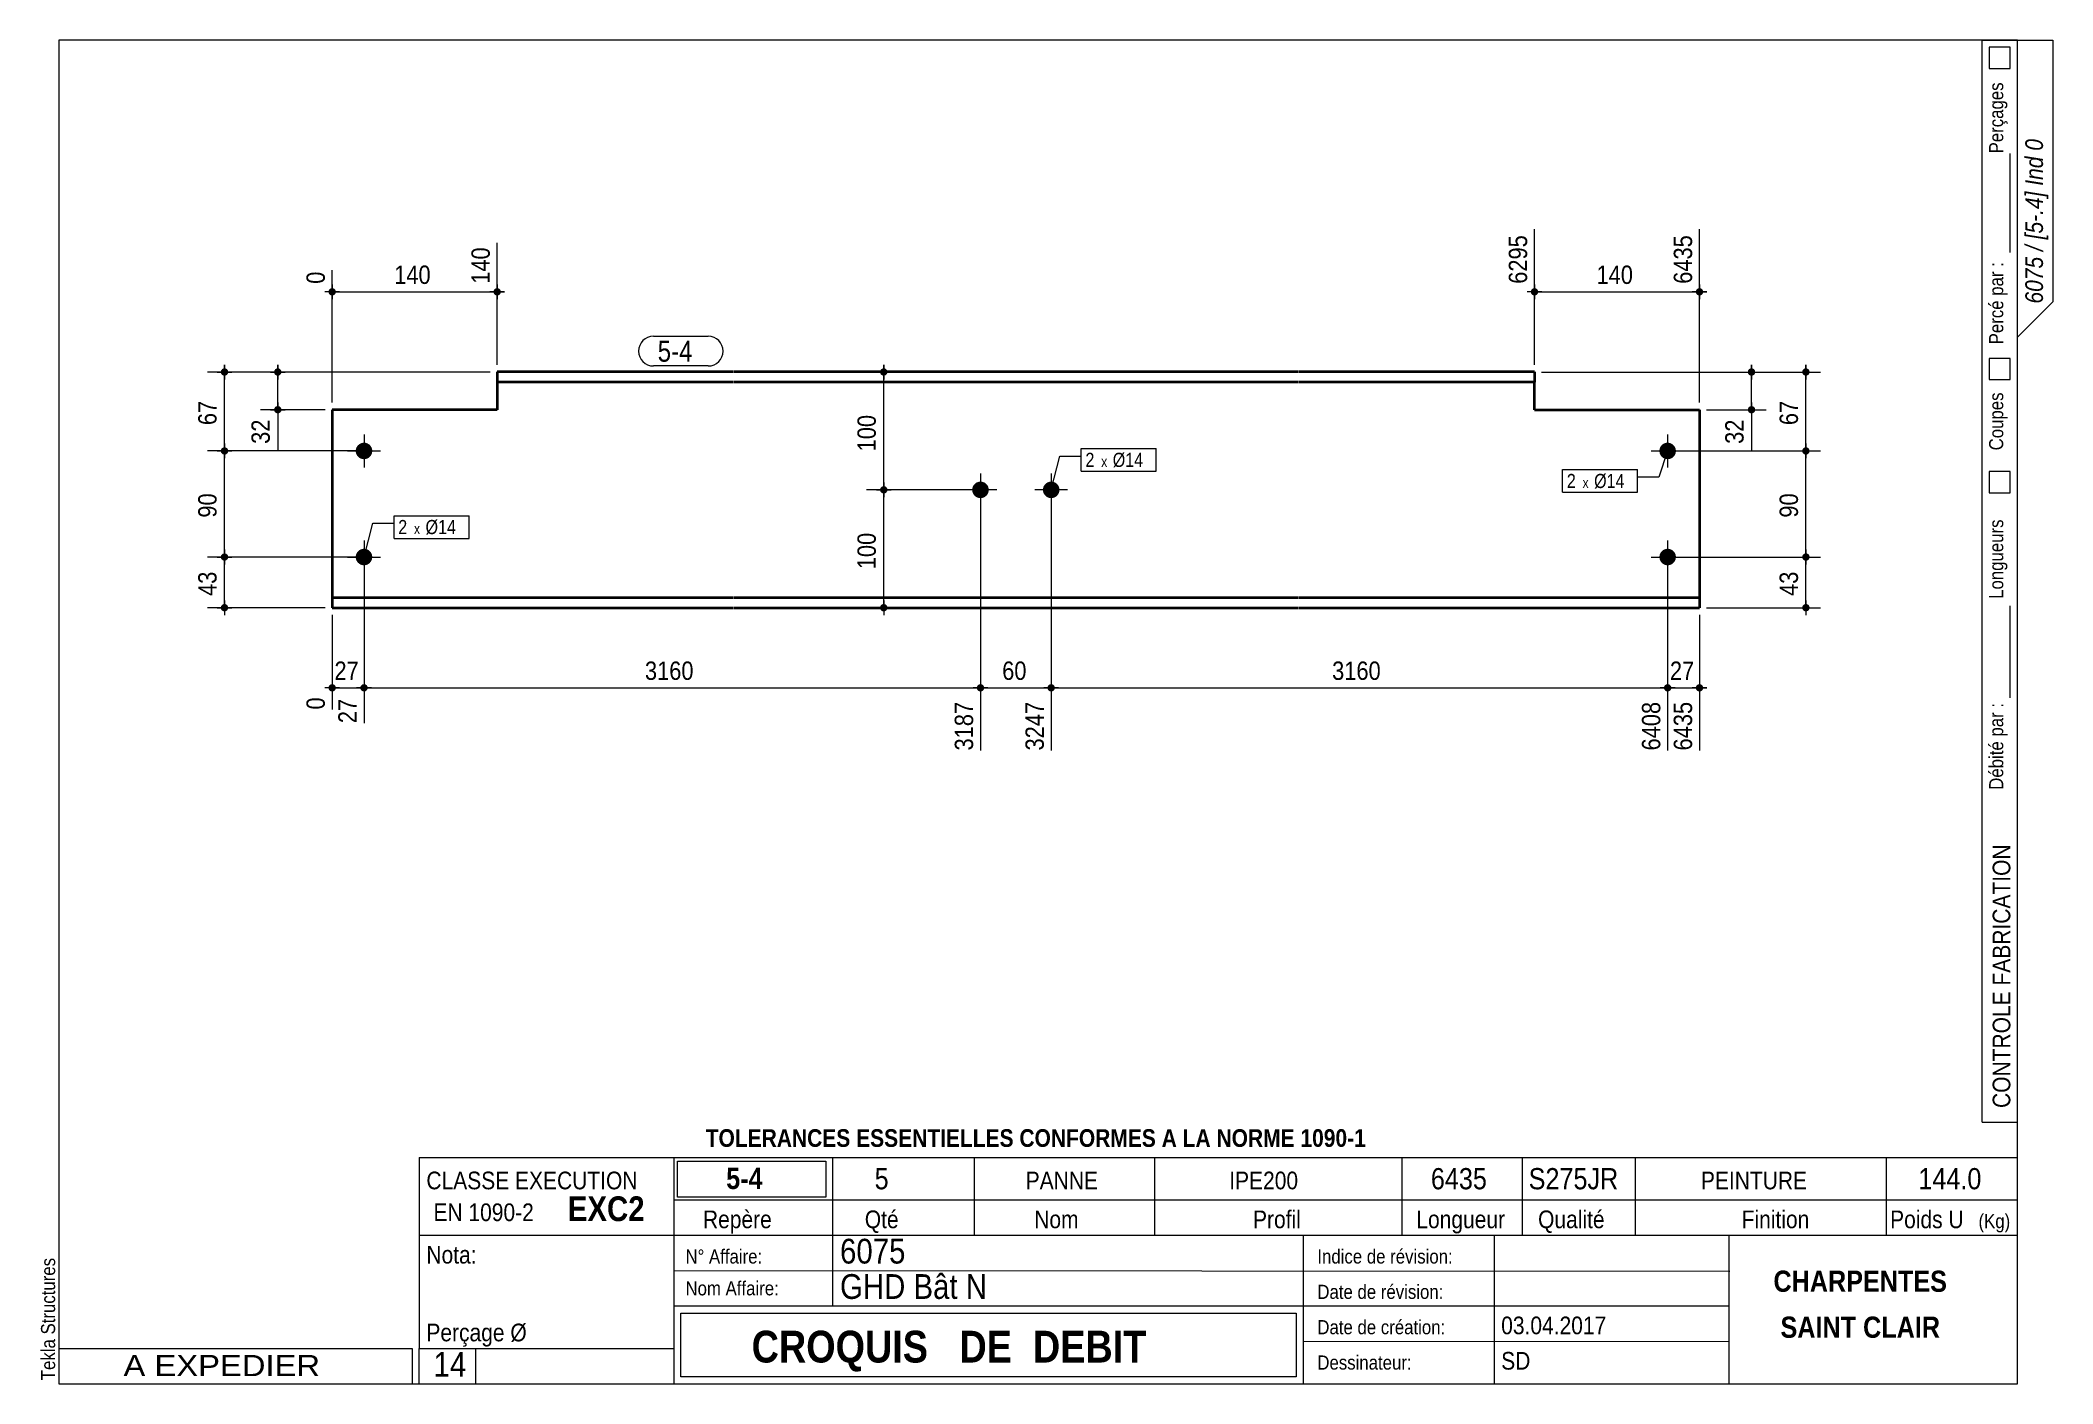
# Model space of a CAD drawing. Header units: millimetres. Extents: x 2 to 287, y 5 to 195.
import ezdxf

# ---------------------------------------------------------------- set-up
doc = ezdxf.new("R2010")
doc.units = ezdxf.units.MM
for name, color, linetype, lineweight in [('Autre type objet', 1, 'Continuous', 0), ('Boulon', 7, 'Continuous', 0), ('Cotation', 7, 'Continuous', 0), ('Désignation boulon', 3, 'Continuous', 0), ('Feuille dessin', 5, 'Continuous', 0), ('Piece', 2, 'Continuous', 0), ('Repère pièce', 3, 'Continuous', 0)]:
    doc.layers.add(name, color=color, linetype=linetype, lineweight=lineweight)
doc.styles.add('ARIAL', font='ARIAL.TTF')
doc.styles.add('ARIAL_BOLD', font='ARIALBD.TTF')
doc.styles.add('ARIAL_ITALIC', font='ARIALI.TTF')
doc.styles.add('ARIAL_NARROW', font='ARIAL.TTF')
doc.styles.add('COMIC_SANS_MS', font='COMIC.TTF')

# ---------------------------------------------------------------- blocks, each defined once
blk = doc.blocks.new('*A1')
at = {"layer": 'Boulon'}
for points in [[(135.39, 132.58), (135.42, 132.58), (135.45, 132.58), (135.48, 132.58), (135.5, 132.57), (135.53, 132.57), (135.56, 132.57), (135.59, 132.56), (135.62, 132.55), (135.64, 132.55), (135.67, 132.54), (135.7, 132.53), (135.73, 132.52), (135.75, 132.51), (135.78, 132.5), (135.81, 132.49), (135.83, 132.48), (135.86, 132.47), (135.89, 132.46), (135.91, 132.45), (135.94, 132.43), (135.96, 132.42), (135.99, 132.4), (136.01, 132.39), (136.03, 132.37), (136.06, 132.35), (136.08, 132.34), (136.1, 132.32), (136.12, 132.3), (136.14, 132.28), (136.17, 132.26), (136.19, 132.24), (136.21, 132.22), (136.23, 132.2), (136.24, 132.18), (136.26, 132.16), (136.28, 132.13), (136.3, 132.11), (136.31, 132.09), (136.33, 132.06), (136.35, 132.04), (136.36, 132.02), (136.38, 131.99), (136.39, 131.97), (136.4, 131.94), (136.42, 131.92), (136.43, 131.89), (136.44, 131.86), (136.45, 131.84), (136.46, 131.81), (136.47, 131.78), (136.48, 131.76), (136.49, 131.73), (136.49, 131.7), (136.5, 131.67), (136.51, 131.64), (136.51, 131.62), (136.51, 131.59), (136.52, 131.56), (136.52, 131.53), (136.52, 131.5), (136.53, 131.47), (136.53, 131.45), (136.53, 131.42), (136.53, 131.39), (136.53, 131.36), (136.52, 131.33), (136.52, 131.3), (136.52, 131.27), (136.51, 131.25), (136.51, 131.22), (136.51, 131.19), (136.5, 131.16), (136.49, 131.13), (136.49, 131.11), (136.48, 131.08), (136.47, 131.05), (136.46, 131.02), (136.45, 131), (136.44, 130.97), (136.43, 130.94), (136.42, 130.92), (136.4, 130.89), (136.39, 130.87), (136.38, 130.84), (136.36, 130.82), (136.35, 130.79), (136.33, 130.77), (136.31, 130.74), (136.3, 130.72), (136.28, 130.7), (136.26, 130.68), (136.24, 130.65), (136.23, 130.63), (136.21, 130.61), (136.19, 130.59), (136.17, 130.57), (136.14, 130.55), (136.12, 130.53), (136.1, 130.51), (136.08, 130.5), (136.06, 130.48), (136.03, 130.46), (136.01, 130.45), (135.99, 130.43), (135.96, 130.42), (135.94, 130.4), (135.91, 130.39), (135.89, 130.37), (135.86, 130.36), (135.83, 130.35), (135.81, 130.34), (135.78, 130.33), (135.75, 130.32), (135.73, 130.31), (135.7, 130.3), (135.67, 130.29), (135.64, 130.28), (135.62, 130.28), (135.59, 130.27), (135.56, 130.27), (135.53, 130.26), (135.5, 130.26), (135.48, 130.26), (135.45, 130.25), (135.42, 130.25), (135.39, 130.25), (135.36, 130.25), (135.33, 130.25), (135.3, 130.25), (135.28, 130.25), (135.25, 130.26), (135.22, 130.26), (135.19, 130.26), (135.16, 130.27), (135.13, 130.27), (135.11, 130.28), (135.08, 130.28), (135.05, 130.29), (135.02, 130.3), (134.99, 130.31), (134.97, 130.32), (134.94, 130.33), (134.91, 130.34), (134.89, 130.35), (134.86, 130.36), (134.84, 130.37), (134.81, 130.39), (134.79, 130.4), (134.76, 130.42), (134.74, 130.43), (134.71, 130.45), (134.69, 130.46), (134.67, 130.48), (134.64, 130.5), (134.62, 130.51), (134.6, 130.53), (134.58, 130.55), (134.56, 130.57), (134.54, 130.59), (134.52, 130.61), (134.5, 130.63), (134.48, 130.65), (134.46, 130.68), (134.44, 130.7), (134.42, 130.72), (134.41, 130.74), (134.39, 130.77), (134.38, 130.79), (134.36, 130.82), (134.35, 130.84), (134.33, 130.87), (134.32, 130.89), (134.31, 130.92), (134.29, 130.94), (134.28, 130.97), (134.27, 131), (134.26, 131.02), (134.25, 131.05), (134.24, 131.08), (134.24, 131.11), (134.23, 131.13), (134.22, 131.16), (134.22, 131.19), (134.21, 131.22), (134.21, 131.25), (134.2, 131.27), (134.2, 131.3), (134.2, 131.33), (134.2, 131.36), (134.19, 131.39), (134.19, 131.42), (134.19, 131.45), (134.2, 131.47), (134.2, 131.5), (134.2, 131.53), (134.2, 131.56), (134.21, 131.59), (134.21, 131.62), (134.22, 131.64), (134.22, 131.67), (134.23, 131.7), (134.24, 131.73), (134.24, 131.76), (134.25, 131.78), (134.26, 131.81), (134.27, 131.84), (134.28, 131.86), (134.29, 131.89), (134.31, 131.92), (134.32, 131.94), (134.33, 131.97), (134.35, 131.99), (134.36, 132.02), (134.38, 132.04), (134.39, 132.06), (134.41, 132.09), (134.42, 132.11), (134.44, 132.13), (134.46, 132.16), (134.48, 132.18), (134.5, 132.2), (134.52, 132.22), (134.54, 132.24), (134.56, 132.26), (134.58, 132.28), (134.6, 132.3), (134.62, 132.32), (134.64, 132.34), (134.67, 132.35), (134.69, 132.37), (134.71, 132.39), (134.74, 132.4), (134.76, 132.42), (134.79, 132.43), (134.81, 132.45), (134.84, 132.46), (134.86, 132.47), (134.89, 132.48), (134.91, 132.49), (134.94, 132.5), (134.97, 132.51), (134.99, 132.52), (135.02, 132.53), (135.05, 132.54), (135.08, 132.55), (135.11, 132.55), (135.13, 132.56), (135.16, 132.57), (135.19, 132.57), (135.22, 132.57), (135.25, 132.58), (135.28, 132.58), (135.3, 132.58), (135.33, 132.58), (135.36, 132.58)], [(145.39, 132.58), (145.42, 132.58), (145.45, 132.58), (145.48, 132.58), (145.5, 132.57), (145.53, 132.57), (145.56, 132.57), (145.59, 132.56), (145.62, 132.55), (145.64, 132.55), (145.67, 132.54), (145.7, 132.53), (145.73, 132.52), (145.75, 132.51), (145.78, 132.5), (145.81, 132.49), (145.83, 132.48), (145.86, 132.47), (145.89, 132.46), (145.91, 132.45), (145.94, 132.43), (145.96, 132.42), (145.99, 132.4), (146.01, 132.39), (146.03, 132.37), (146.06, 132.35), (146.08, 132.34), (146.1, 132.32), (146.12, 132.3), (146.14, 132.28), (146.17, 132.26), (146.19, 132.24), (146.21, 132.22), (146.23, 132.2), (146.24, 132.18), (146.26, 132.16), (146.28, 132.13), (146.3, 132.11), (146.31, 132.09), (146.33, 132.06), (146.35, 132.04), (146.36, 132.02), (146.38, 131.99), (146.39, 131.97), (146.4, 131.94), (146.42, 131.92), (146.43, 131.89), (146.44, 131.86), (146.45, 131.84), (146.46, 131.81), (146.47, 131.78), (146.48, 131.76), (146.49, 131.73), (146.49, 131.7), (146.5, 131.67), (146.51, 131.64), (146.51, 131.62), (146.51, 131.59), (146.52, 131.56), (146.52, 131.53), (146.52, 131.5), (146.53, 131.47), (146.53, 131.45), (146.53, 131.42), (146.53, 131.39), (146.53, 131.36), (146.52, 131.33), (146.52, 131.3), (146.52, 131.27), (146.51, 131.25), (146.51, 131.22), (146.51, 131.19), (146.5, 131.16), (146.49, 131.13), (146.49, 131.11), (146.48, 131.08), (146.47, 131.05), (146.46, 131.02), (146.45, 131), (146.44, 130.97), (146.43, 130.94), (146.42, 130.92), (146.4, 130.89), (146.39, 130.87), (146.38, 130.84), (146.36, 130.82), (146.35, 130.79), (146.33, 130.77), (146.31, 130.74), (146.3, 130.72), (146.28, 130.7), (146.26, 130.68), (146.24, 130.65), (146.23, 130.63), (146.21, 130.61), (146.19, 130.59), (146.17, 130.57), (146.14, 130.55), (146.12, 130.53), (146.1, 130.51), (146.08, 130.5), (146.06, 130.48), (146.03, 130.46), (146.01, 130.45), (145.99, 130.43), (145.96, 130.42), (145.94, 130.4), (145.91, 130.39), (145.89, 130.37), (145.86, 130.36), (145.83, 130.35), (145.81, 130.34), (145.78, 130.33), (145.75, 130.32), (145.73, 130.31), (145.7, 130.3), (145.67, 130.29), (145.64, 130.28), (145.62, 130.28), (145.59, 130.27), (145.56, 130.27), (145.53, 130.26), (145.5, 130.26), (145.48, 130.26), (145.45, 130.25), (145.42, 130.25), (145.39, 130.25), (145.36, 130.25), (145.33, 130.25), (145.3, 130.25), (145.28, 130.25), (145.25, 130.26), (145.22, 130.26), (145.19, 130.26), (145.16, 130.27), (145.13, 130.27), (145.11, 130.28), (145.08, 130.28), (145.05, 130.29), (145.02, 130.3), (144.99, 130.31), (144.97, 130.32), (144.94, 130.33), (144.91, 130.34), (144.89, 130.35), (144.86, 130.36), (144.84, 130.37), (144.81, 130.39), (144.79, 130.4), (144.76, 130.42), (144.74, 130.43), (144.71, 130.45), (144.69, 130.46), (144.67, 130.48), (144.64, 130.5), (144.62, 130.51), (144.6, 130.53), (144.58, 130.55), (144.56, 130.57), (144.54, 130.59), (144.52, 130.61), (144.5, 130.63), (144.48, 130.65), (144.46, 130.68), (144.44, 130.7), (144.42, 130.72), (144.41, 130.74), (144.39, 130.77), (144.38, 130.79), (144.36, 130.82), (144.35, 130.84), (144.33, 130.87), (144.32, 130.89), (144.31, 130.92), (144.29, 130.94), (144.28, 130.97), (144.27, 131), (144.26, 131.02), (144.25, 131.05), (144.24, 131.08), (144.24, 131.11), (144.23, 131.13), (144.22, 131.16), (144.22, 131.19), (144.21, 131.22), (144.21, 131.25), (144.2, 131.27), (144.2, 131.3), (144.2, 131.33), (144.2, 131.36), (144.19, 131.39), (144.19, 131.42), (144.19, 131.45), (144.2, 131.47), (144.2, 131.5), (144.2, 131.53), (144.2, 131.56), (144.21, 131.59), (144.21, 131.62), (144.22, 131.64), (144.22, 131.67), (144.23, 131.7), (144.24, 131.73), (144.24, 131.76), (144.25, 131.78), (144.26, 131.81), (144.27, 131.84), (144.28, 131.86), (144.29, 131.89), (144.31, 131.92), (144.32, 131.94), (144.33, 131.97), (144.35, 131.99), (144.36, 132.02), (144.38, 132.04), (144.39, 132.06), (144.41, 132.09), (144.42, 132.11), (144.44, 132.13), (144.46, 132.16), (144.48, 132.18), (144.5, 132.2), (144.52, 132.22), (144.54, 132.24), (144.56, 132.26), (144.58, 132.28), (144.6, 132.3), (144.62, 132.32), (144.64, 132.34), (144.67, 132.35), (144.69, 132.37), (144.71, 132.39), (144.74, 132.4), (144.76, 132.42), (144.79, 132.43), (144.81, 132.45), (144.84, 132.46), (144.86, 132.47), (144.89, 132.48), (144.91, 132.49), (144.94, 132.5), (144.97, 132.51), (144.99, 132.52), (145.02, 132.53), (145.05, 132.54), (145.08, 132.55), (145.11, 132.55), (145.13, 132.56), (145.16, 132.57), (145.19, 132.57), (145.22, 132.57), (145.25, 132.58), (145.28, 132.58), (145.3, 132.58), (145.33, 132.58), (145.36, 132.58)]]:
    blk.add_hatch(color=256, dxfattribs=at).paths.add_polyline_path(points, flags=17)
at = {"layer": 'Boulon', "linetype": 'Continuous', "lineweight": 0}
for p, q in [((137.69, 131.42), (133.03, 131.42)), ((135.36, 133.75), (135.36, 129.08)), ((147.69, 131.42), (143.03, 131.42)), ((145.36, 133.75), (145.36, 129.08))]:
    blk.add_line(p, q, dxfattribs=at)
blk = doc.blocks.new('*A2')
at = {"layer": 'Boulon'}
for points in [[(231.37, 136.95), (231.37, 136.97), (231.38, 137), (231.38, 137.03), (231.38, 137.06), (231.39, 137.09), (231.39, 137.12), (231.4, 137.14), (231.4, 137.17), (231.41, 137.2), (231.42, 137.23), (231.42, 137.26), (231.43, 137.28), (231.44, 137.31), (231.45, 137.34), (231.46, 137.36), (231.47, 137.39), (231.49, 137.42), (231.5, 137.44), (231.51, 137.47), (231.52, 137.49), (231.54, 137.52), (231.55, 137.54), (231.57, 137.57), (231.59, 137.59), (231.6, 137.61), (231.62, 137.63), (231.64, 137.66), (231.66, 137.68), (231.68, 137.7), (231.69, 137.72), (231.71, 137.74), (231.74, 137.76), (231.76, 137.78), (231.78, 137.8), (231.8, 137.82), (231.82, 137.84), (231.84, 137.85), (231.87, 137.87), (231.89, 137.89), (231.92, 137.9), (231.94, 137.92), (231.96, 137.93), (231.99, 137.95), (232.02, 137.96), (232.04, 137.97), (232.07, 137.98), (232.09, 138), (232.12, 138.01), (232.15, 138.02), (232.17, 138.02), (232.2, 138.03), (232.23, 138.04), (232.26, 138.05), (232.28, 138.06), (232.31, 138.06), (232.34, 138.07), (232.37, 138.07), (232.4, 138.08), (232.43, 138.08), (232.45, 138.08), (232.48, 138.08), (232.51, 138.08), (232.54, 138.08), (232.57, 138.08), (232.6, 138.08), (232.63, 138.08), (232.65, 138.08), (232.68, 138.08), (232.71, 138.07), (232.74, 138.07), (232.77, 138.06), (232.8, 138.06), (232.82, 138.05), (232.85, 138.04), (232.88, 138.03), (232.91, 138.02), (232.93, 138.02), (232.96, 138.01), (232.99, 138), (233.01, 137.98), (233.04, 137.97), (233.06, 137.96), (233.09, 137.95), (233.11, 137.93), (233.14, 137.92), (233.16, 137.9), (233.19, 137.89), (233.21, 137.87), (233.23, 137.85), (233.26, 137.84), (233.28, 137.82), (233.3, 137.8), (233.32, 137.78), (233.34, 137.76), (233.36, 137.74), (233.38, 137.72), (233.4, 137.7), (233.42, 137.68), (233.44, 137.66), (233.46, 137.63), (233.48, 137.61), (233.49, 137.59), (233.51, 137.57), (233.53, 137.54), (233.54, 137.52), (233.55, 137.49), (233.57, 137.47), (233.58, 137.44), (233.59, 137.42), (233.61, 137.39), (233.62, 137.36), (233.63, 137.34), (233.64, 137.31), (233.65, 137.28), (233.66, 137.26), (233.66, 137.23), (233.67, 137.2), (233.68, 137.17), (233.68, 137.14), (233.69, 137.12), (233.69, 137.09), (233.7, 137.06), (233.7, 137.03), (233.7, 137), (233.71, 136.97), (233.71, 136.95), (233.71, 136.92), (233.71, 136.89), (233.71, 136.86), (233.7, 136.83), (233.7, 136.8), (233.7, 136.77), (233.69, 136.75), (233.69, 136.72), (233.68, 136.69), (233.68, 136.66), (233.67, 136.63), (233.66, 136.61), (233.66, 136.58), (233.65, 136.55), (233.64, 136.52), (233.63, 136.5), (233.62, 136.47), (233.61, 136.44), (233.59, 136.42), (233.58, 136.39), (233.57, 136.37), (233.55, 136.34), (233.54, 136.32), (233.53, 136.29), (233.51, 136.27), (233.49, 136.25), (233.48, 136.22), (233.46, 136.2), (233.44, 136.18), (233.42, 136.16), (233.4, 136.13), (233.38, 136.11), (233.36, 136.09), (233.34, 136.07), (233.32, 136.05), (233.3, 136.03), (233.28, 136.02), (233.26, 136), (233.23, 135.98), (233.21, 135.96), (233.19, 135.95), (233.16, 135.93), (233.14, 135.92), (233.11, 135.9), (233.09, 135.89), (233.06, 135.88), (233.04, 135.86), (233.01, 135.85), (232.99, 135.84), (232.96, 135.83), (232.93, 135.82), (232.91, 135.81), (232.88, 135.8), (232.85, 135.79), (232.82, 135.79), (232.8, 135.78), (232.77, 135.77), (232.74, 135.77), (232.71, 135.76), (232.68, 135.76), (232.65, 135.76), (232.63, 135.75), (232.6, 135.75), (232.57, 135.75), (232.54, 135.75), (232.51, 135.75), (232.48, 135.75), (232.45, 135.75), (232.43, 135.76), (232.4, 135.76), (232.37, 135.76), (232.34, 135.77), (232.31, 135.77), (232.28, 135.78), (232.26, 135.79), (232.23, 135.79), (232.2, 135.8), (232.17, 135.81), (232.15, 135.82), (232.12, 135.83), (232.09, 135.84), (232.07, 135.85), (232.04, 135.86), (232.02, 135.88), (231.99, 135.89), (231.96, 135.9), (231.94, 135.92), (231.92, 135.93), (231.89, 135.95), (231.87, 135.96), (231.84, 135.98), (231.82, 136), (231.8, 136.02), (231.78, 136.03), (231.76, 136.05), (231.74, 136.07), (231.71, 136.09), (231.69, 136.11), (231.68, 136.13), (231.66, 136.16), (231.64, 136.18), (231.62, 136.2), (231.6, 136.22), (231.59, 136.25), (231.57, 136.27), (231.55, 136.29), (231.54, 136.32), (231.52, 136.34), (231.51, 136.37), (231.5, 136.39), (231.49, 136.42), (231.47, 136.44), (231.46, 136.47), (231.45, 136.5), (231.44, 136.52), (231.43, 136.55), (231.42, 136.58), (231.42, 136.61), (231.41, 136.63), (231.4, 136.66), (231.4, 136.69), (231.39, 136.72), (231.39, 136.75), (231.38, 136.77), (231.38, 136.8), (231.38, 136.83), (231.37, 136.86), (231.37, 136.89), (231.37, 136.92)], [(231.37, 121.95), (231.37, 121.97), (231.38, 122), (231.38, 122.03), (231.38, 122.06), (231.39, 122.09), (231.39, 122.12), (231.4, 122.14), (231.4, 122.17), (231.41, 122.2), (231.42, 122.23), (231.42, 122.26), (231.43, 122.28), (231.44, 122.31), (231.45, 122.34), (231.46, 122.36), (231.47, 122.39), (231.49, 122.42), (231.5, 122.44), (231.51, 122.47), (231.52, 122.49), (231.54, 122.52), (231.55, 122.54), (231.57, 122.57), (231.59, 122.59), (231.6, 122.61), (231.62, 122.63), (231.64, 122.66), (231.66, 122.68), (231.68, 122.7), (231.69, 122.72), (231.71, 122.74), (231.74, 122.76), (231.76, 122.78), (231.78, 122.8), (231.8, 122.82), (231.82, 122.84), (231.84, 122.85), (231.87, 122.87), (231.89, 122.89), (231.92, 122.9), (231.94, 122.92), (231.96, 122.93), (231.99, 122.95), (232.02, 122.96), (232.04, 122.97), (232.07, 122.98), (232.09, 123), (232.12, 123.01), (232.15, 123.02), (232.17, 123.02), (232.2, 123.03), (232.23, 123.04), (232.26, 123.05), (232.28, 123.06), (232.31, 123.06), (232.34, 123.07), (232.37, 123.07), (232.4, 123.08), (232.43, 123.08), (232.45, 123.08), (232.48, 123.08), (232.51, 123.08), (232.54, 123.08), (232.57, 123.08), (232.6, 123.08), (232.63, 123.08), (232.65, 123.08), (232.68, 123.08), (232.71, 123.07), (232.74, 123.07), (232.77, 123.06), (232.8, 123.06), (232.82, 123.05), (232.85, 123.04), (232.88, 123.03), (232.91, 123.02), (232.93, 123.02), (232.96, 123.01), (232.99, 123), (233.01, 122.98), (233.04, 122.97), (233.06, 122.96), (233.09, 122.95), (233.11, 122.93), (233.14, 122.92), (233.16, 122.9), (233.19, 122.89), (233.21, 122.87), (233.23, 122.85), (233.26, 122.84), (233.28, 122.82), (233.3, 122.8), (233.32, 122.78), (233.34, 122.76), (233.36, 122.74), (233.38, 122.72), (233.4, 122.7), (233.42, 122.68), (233.44, 122.66), (233.46, 122.63), (233.48, 122.61), (233.49, 122.59), (233.51, 122.57), (233.53, 122.54), (233.54, 122.52), (233.55, 122.49), (233.57, 122.47), (233.58, 122.44), (233.59, 122.42), (233.61, 122.39), (233.62, 122.36), (233.63, 122.34), (233.64, 122.31), (233.65, 122.28), (233.66, 122.26), (233.66, 122.23), (233.67, 122.2), (233.68, 122.17), (233.68, 122.14), (233.69, 122.12), (233.69, 122.09), (233.7, 122.06), (233.7, 122.03), (233.7, 122), (233.71, 121.97), (233.71, 121.95), (233.71, 121.92), (233.71, 121.89), (233.71, 121.86), (233.7, 121.83), (233.7, 121.8), (233.7, 121.77), (233.69, 121.75), (233.69, 121.72), (233.68, 121.69), (233.68, 121.66), (233.67, 121.63), (233.66, 121.61), (233.66, 121.58), (233.65, 121.55), (233.64, 121.52), (233.63, 121.5), (233.62, 121.47), (233.61, 121.44), (233.59, 121.42), (233.58, 121.39), (233.57, 121.37), (233.55, 121.34), (233.54, 121.32), (233.53, 121.29), (233.51, 121.27), (233.49, 121.25), (233.48, 121.22), (233.46, 121.2), (233.44, 121.18), (233.42, 121.16), (233.4, 121.13), (233.38, 121.11), (233.36, 121.09), (233.34, 121.07), (233.32, 121.05), (233.3, 121.03), (233.28, 121.02), (233.26, 121), (233.23, 120.98), (233.21, 120.96), (233.19, 120.95), (233.16, 120.93), (233.14, 120.92), (233.11, 120.9), (233.09, 120.89), (233.06, 120.88), (233.04, 120.86), (233.01, 120.85), (232.99, 120.84), (232.96, 120.83), (232.93, 120.82), (232.91, 120.81), (232.88, 120.8), (232.85, 120.79), (232.82, 120.79), (232.8, 120.78), (232.77, 120.77), (232.74, 120.77), (232.71, 120.76), (232.68, 120.76), (232.65, 120.76), (232.63, 120.75), (232.6, 120.75), (232.57, 120.75), (232.54, 120.75), (232.51, 120.75), (232.48, 120.75), (232.45, 120.75), (232.43, 120.76), (232.4, 120.76), (232.37, 120.76), (232.34, 120.77), (232.31, 120.77), (232.28, 120.78), (232.26, 120.79), (232.23, 120.79), (232.2, 120.8), (232.17, 120.81), (232.15, 120.82), (232.12, 120.83), (232.09, 120.84), (232.07, 120.85), (232.04, 120.86), (232.02, 120.88), (231.99, 120.89), (231.96, 120.9), (231.94, 120.92), (231.92, 120.93), (231.89, 120.95), (231.87, 120.96), (231.84, 120.98), (231.82, 121), (231.8, 121.02), (231.78, 121.03), (231.76, 121.05), (231.74, 121.07), (231.71, 121.09), (231.69, 121.11), (231.68, 121.13), (231.66, 121.16), (231.64, 121.18), (231.62, 121.2), (231.6, 121.22), (231.59, 121.25), (231.57, 121.27), (231.55, 121.29), (231.54, 121.32), (231.52, 121.34), (231.51, 121.37), (231.5, 121.39), (231.49, 121.42), (231.47, 121.44), (231.46, 121.47), (231.45, 121.5), (231.44, 121.52), (231.43, 121.55), (231.42, 121.58), (231.42, 121.61), (231.41, 121.63), (231.4, 121.66), (231.4, 121.69), (231.39, 121.72), (231.39, 121.75), (231.38, 121.77), (231.38, 121.8), (231.38, 121.83), (231.37, 121.86), (231.37, 121.89), (231.37, 121.92)]]:
    blk.add_hatch(color=256, dxfattribs=at).paths.add_polyline_path(points, flags=17)
at = {"layer": 'Boulon', "linetype": 'Continuous', "lineweight": 0}
for p, q in [((230.21, 136.92), (234.87, 136.92)), ((232.54, 139.25), (232.54, 134.58)), ((232.54, 124.25), (232.54, 119.58)), ((230.21, 121.92), (234.87, 121.92))]:
    blk.add_line(p, q, dxfattribs=at)
blk = doc.blocks.new('*A3')
at = {"layer": 'Boulon'}
for points in [[(47.01, 136.95), (47.01, 136.97), (47.02, 137), (47.02, 137.03), (47.02, 137.06), (47.02, 137.09), (47.03, 137.12), (47.03, 137.14), (47.04, 137.17), (47.05, 137.2), (47.05, 137.23), (47.06, 137.26), (47.07, 137.28), (47.08, 137.31), (47.09, 137.34), (47.1, 137.36), (47.11, 137.39), (47.12, 137.42), (47.14, 137.44), (47.15, 137.47), (47.16, 137.49), (47.18, 137.52), (47.19, 137.54), (47.21, 137.57), (47.23, 137.59), (47.24, 137.61), (47.26, 137.63), (47.28, 137.66), (47.3, 137.68), (47.31, 137.7), (47.33, 137.72), (47.35, 137.74), (47.37, 137.76), (47.4, 137.78), (47.42, 137.8), (47.44, 137.82), (47.46, 137.84), (47.48, 137.85), (47.51, 137.87), (47.53, 137.89), (47.55, 137.9), (47.58, 137.92), (47.6, 137.93), (47.63, 137.95), (47.65, 137.96), (47.68, 137.97), (47.71, 137.98), (47.73, 138), (47.76, 138.01), (47.79, 138.02), (47.81, 138.02), (47.84, 138.03), (47.87, 138.04), (47.9, 138.05), (47.92, 138.06), (47.95, 138.06), (47.98, 138.07), (48.01, 138.07), (48.04, 138.08), (48.06, 138.08), (48.09, 138.08), (48.12, 138.08), (48.15, 138.08), (48.18, 138.08), (48.21, 138.08), (48.24, 138.08), (48.26, 138.08), (48.29, 138.08), (48.32, 138.08), (48.35, 138.07), (48.38, 138.07), (48.41, 138.06), (48.43, 138.06), (48.46, 138.05), (48.49, 138.04), (48.52, 138.03), (48.54, 138.02), (48.57, 138.02), (48.6, 138.01), (48.63, 138), (48.65, 137.98), (48.68, 137.97), (48.7, 137.96), (48.73, 137.95), (48.75, 137.93), (48.78, 137.92), (48.8, 137.9), (48.83, 137.89), (48.85, 137.87), (48.87, 137.85), (48.9, 137.84), (48.92, 137.82), (48.94, 137.8), (48.96, 137.78), (48.98, 137.76), (49, 137.74), (49.02, 137.72), (49.04, 137.7), (49.06, 137.68), (49.08, 137.66), (49.1, 137.63), (49.12, 137.61), (49.13, 137.59), (49.15, 137.57), (49.16, 137.54), (49.18, 137.52), (49.19, 137.49), (49.21, 137.47), (49.22, 137.44), (49.23, 137.42), (49.25, 137.39), (49.26, 137.36), (49.27, 137.34), (49.28, 137.31), (49.29, 137.28), (49.3, 137.26), (49.3, 137.23), (49.31, 137.2), (49.32, 137.17), (49.32, 137.14), (49.33, 137.12), (49.33, 137.09), (49.34, 137.06), (49.34, 137.03), (49.34, 137), (49.34, 136.97), (49.35, 136.95), (49.35, 136.92), (49.35, 136.89), (49.34, 136.86), (49.34, 136.83), (49.34, 136.8), (49.34, 136.77), (49.33, 136.75), (49.33, 136.72), (49.32, 136.69), (49.32, 136.66), (49.31, 136.63), (49.3, 136.61), (49.3, 136.58), (49.29, 136.55), (49.28, 136.52), (49.27, 136.5), (49.26, 136.47), (49.25, 136.44), (49.23, 136.42), (49.22, 136.39), (49.21, 136.37), (49.19, 136.34), (49.18, 136.32), (49.16, 136.29), (49.15, 136.27), (49.13, 136.25), (49.12, 136.22), (49.1, 136.2), (49.08, 136.18), (49.06, 136.16), (49.04, 136.13), (49.02, 136.11), (49, 136.09), (48.98, 136.07), (48.96, 136.05), (48.94, 136.03), (48.92, 136.02), (48.9, 136), (48.87, 135.98), (48.85, 135.96), (48.83, 135.95), (48.8, 135.93), (48.78, 135.92), (48.75, 135.9), (48.73, 135.89), (48.7, 135.88), (48.68, 135.86), (48.65, 135.85), (48.63, 135.84), (48.6, 135.83), (48.57, 135.82), (48.54, 135.81), (48.52, 135.8), (48.49, 135.79), (48.46, 135.79), (48.43, 135.78), (48.41, 135.77), (48.38, 135.77), (48.35, 135.76), (48.32, 135.76), (48.29, 135.76), (48.26, 135.75), (48.24, 135.75), (48.21, 135.75), (48.18, 135.75), (48.15, 135.75), (48.12, 135.75), (48.09, 135.75), (48.06, 135.76), (48.04, 135.76), (48.01, 135.76), (47.98, 135.77), (47.95, 135.77), (47.92, 135.78), (47.9, 135.79), (47.87, 135.79), (47.84, 135.8), (47.81, 135.81), (47.79, 135.82), (47.76, 135.83), (47.73, 135.84), (47.71, 135.85), (47.68, 135.86), (47.65, 135.88), (47.63, 135.89), (47.6, 135.9), (47.58, 135.92), (47.55, 135.93), (47.53, 135.95), (47.51, 135.96), (47.48, 135.98), (47.46, 136), (47.44, 136.02), (47.42, 136.03), (47.4, 136.05), (47.37, 136.07), (47.35, 136.09), (47.33, 136.11), (47.31, 136.13), (47.3, 136.16), (47.28, 136.18), (47.26, 136.2), (47.24, 136.22), (47.23, 136.25), (47.21, 136.27), (47.19, 136.29), (47.18, 136.32), (47.16, 136.34), (47.15, 136.37), (47.14, 136.39), (47.12, 136.42), (47.11, 136.44), (47.1, 136.47), (47.09, 136.5), (47.08, 136.52), (47.07, 136.55), (47.06, 136.58), (47.05, 136.61), (47.05, 136.63), (47.04, 136.66), (47.03, 136.69), (47.03, 136.72), (47.02, 136.75), (47.02, 136.77), (47.02, 136.8), (47.02, 136.83), (47.01, 136.86), (47.01, 136.89), (47.01, 136.92)], [(47.01, 121.95), (47.01, 121.97), (47.02, 122), (47.02, 122.03), (47.02, 122.06), (47.02, 122.09), (47.03, 122.12), (47.03, 122.14), (47.04, 122.17), (47.05, 122.2), (47.05, 122.23), (47.06, 122.26), (47.07, 122.28), (47.08, 122.31), (47.09, 122.34), (47.1, 122.36), (47.11, 122.39), (47.12, 122.42), (47.14, 122.44), (47.15, 122.47), (47.16, 122.49), (47.18, 122.52), (47.19, 122.54), (47.21, 122.57), (47.23, 122.59), (47.24, 122.61), (47.26, 122.63), (47.28, 122.66), (47.3, 122.68), (47.31, 122.7), (47.33, 122.72), (47.35, 122.74), (47.37, 122.76), (47.4, 122.78), (47.42, 122.8), (47.44, 122.82), (47.46, 122.84), (47.48, 122.85), (47.51, 122.87), (47.53, 122.89), (47.55, 122.9), (47.58, 122.92), (47.6, 122.93), (47.63, 122.95), (47.65, 122.96), (47.68, 122.97), (47.71, 122.98), (47.73, 123), (47.76, 123.01), (47.79, 123.02), (47.81, 123.02), (47.84, 123.03), (47.87, 123.04), (47.9, 123.05), (47.92, 123.06), (47.95, 123.06), (47.98, 123.07), (48.01, 123.07), (48.04, 123.08), (48.06, 123.08), (48.09, 123.08), (48.12, 123.08), (48.15, 123.08), (48.18, 123.08), (48.21, 123.08), (48.24, 123.08), (48.26, 123.08), (48.29, 123.08), (48.32, 123.08), (48.35, 123.07), (48.38, 123.07), (48.41, 123.06), (48.43, 123.06), (48.46, 123.05), (48.49, 123.04), (48.52, 123.03), (48.54, 123.02), (48.57, 123.02), (48.6, 123.01), (48.63, 123), (48.65, 122.98), (48.68, 122.97), (48.7, 122.96), (48.73, 122.95), (48.75, 122.93), (48.78, 122.92), (48.8, 122.9), (48.83, 122.89), (48.85, 122.87), (48.87, 122.85), (48.9, 122.84), (48.92, 122.82), (48.94, 122.8), (48.96, 122.78), (48.98, 122.76), (49, 122.74), (49.02, 122.72), (49.04, 122.7), (49.06, 122.68), (49.08, 122.66), (49.1, 122.63), (49.12, 122.61), (49.13, 122.59), (49.15, 122.57), (49.16, 122.54), (49.18, 122.52), (49.19, 122.49), (49.21, 122.47), (49.22, 122.44), (49.23, 122.42), (49.25, 122.39), (49.26, 122.36), (49.27, 122.34), (49.28, 122.31), (49.29, 122.28), (49.3, 122.26), (49.3, 122.23), (49.31, 122.2), (49.32, 122.17), (49.32, 122.14), (49.33, 122.12), (49.33, 122.09), (49.34, 122.06), (49.34, 122.03), (49.34, 122), (49.34, 121.97), (49.35, 121.95), (49.35, 121.92), (49.35, 121.89), (49.34, 121.86), (49.34, 121.83), (49.34, 121.8), (49.34, 121.77), (49.33, 121.75), (49.33, 121.72), (49.32, 121.69), (49.32, 121.66), (49.31, 121.63), (49.3, 121.61), (49.3, 121.58), (49.29, 121.55), (49.28, 121.52), (49.27, 121.5), (49.26, 121.47), (49.25, 121.44), (49.23, 121.42), (49.22, 121.39), (49.21, 121.37), (49.19, 121.34), (49.18, 121.32), (49.16, 121.29), (49.15, 121.27), (49.13, 121.25), (49.12, 121.22), (49.1, 121.2), (49.08, 121.18), (49.06, 121.16), (49.04, 121.13), (49.02, 121.11), (49, 121.09), (48.98, 121.07), (48.96, 121.05), (48.94, 121.03), (48.92, 121.02), (48.9, 121), (48.87, 120.98), (48.85, 120.96), (48.83, 120.95), (48.8, 120.93), (48.78, 120.92), (48.75, 120.9), (48.73, 120.89), (48.7, 120.88), (48.68, 120.86), (48.65, 120.85), (48.63, 120.84), (48.6, 120.83), (48.57, 120.82), (48.54, 120.81), (48.52, 120.8), (48.49, 120.79), (48.46, 120.79), (48.43, 120.78), (48.41, 120.77), (48.38, 120.77), (48.35, 120.76), (48.32, 120.76), (48.29, 120.76), (48.26, 120.75), (48.24, 120.75), (48.21, 120.75), (48.18, 120.75), (48.15, 120.75), (48.12, 120.75), (48.09, 120.75), (48.06, 120.76), (48.04, 120.76), (48.01, 120.76), (47.98, 120.77), (47.95, 120.77), (47.92, 120.78), (47.9, 120.79), (47.87, 120.79), (47.84, 120.8), (47.81, 120.81), (47.79, 120.82), (47.76, 120.83), (47.73, 120.84), (47.71, 120.85), (47.68, 120.86), (47.65, 120.88), (47.63, 120.89), (47.6, 120.9), (47.58, 120.92), (47.55, 120.93), (47.53, 120.95), (47.51, 120.96), (47.48, 120.98), (47.46, 121), (47.44, 121.02), (47.42, 121.03), (47.4, 121.05), (47.37, 121.07), (47.35, 121.09), (47.33, 121.11), (47.31, 121.13), (47.3, 121.16), (47.28, 121.18), (47.26, 121.2), (47.24, 121.22), (47.23, 121.25), (47.21, 121.27), (47.19, 121.29), (47.18, 121.32), (47.16, 121.34), (47.15, 121.37), (47.14, 121.39), (47.12, 121.42), (47.11, 121.44), (47.1, 121.47), (47.09, 121.5), (47.08, 121.52), (47.07, 121.55), (47.06, 121.58), (47.05, 121.61), (47.05, 121.63), (47.04, 121.66), (47.03, 121.69), (47.03, 121.72), (47.02, 121.75), (47.02, 121.77), (47.02, 121.8), (47.02, 121.83), (47.01, 121.86), (47.01, 121.89), (47.01, 121.92)]]:
    blk.add_hatch(color=256, dxfattribs=at).paths.add_polyline_path(points, flags=17)
at = {"layer": 'Boulon', "linetype": 'Continuous', "lineweight": 0}
for p, q in [((45.85, 136.92), (50.51, 136.92)), ((48.18, 139.25), (48.18, 134.58)), ((48.18, 124.25), (48.18, 119.58)), ((45.85, 121.92), (50.51, 121.92))]:
    blk.add_line(p, q, dxfattribs=at)
blk = doc.blocks.new('*A4')
at = {"layer": 'Piece', "color": 2, "linetype": 'Continuous', "lineweight": 40}
for p, q in [((100.344252, 148.083776), (67.010918, 148.083776)), ((67.010918, 148.083776), (67.010918, 146.667109)), ((180.277585, 148.083776), (100.444252, 148.083776)), ((213.710918, 148.083776), (180.377585, 148.083776)), ((213.710918, 148.083776), (213.710918, 146.667109)), ((67.010918, 146.667109), (67.010918, 142.750443)), ((100.344252, 146.667109), (67.010918, 146.667109)), ((180.277585, 146.667109), (100.444252, 146.667109)), ((213.710918, 146.667109), (180.377585, 146.667109)), ((213.710918, 142.750443), (213.710918, 146.667109)), ((67.010918, 142.750443), (43.68, 142.750443)), ((43.68, 142.750443), (43.68, 114.750443)), ((213.710918, 142.750443), (237.044252, 142.750443)), ((237.044252, 142.750443), (237.044252, 114.750443)), ((100.344252, 116.167109), (43.68, 116.167109)), ((43.68, 114.750443), (100.344252, 114.750443)), ((180.277585, 116.167109), (100.444252, 116.167109)), ((100.444252, 114.750443), (180.277585, 114.750443)), ((237.044252, 116.167109), (180.377585, 116.167109)), ((180.377585, 114.750443), (237.044252, 114.750443))]:
    blk.add_line(p, q, dxfattribs=at)
blk = doc.blocks.new('*A5')
at = {"layer": 'Feuille dessin', "linetype": 'Continuous', "lineweight": 0}
for p, q in [((282, 195), (5, 195)), ((5, 195), (5, 5)), ((282, 5), (282, 195)), ((5, 5), (282, 5))]:
    blk.add_line(p, q, dxfattribs=at)
at = {"layer": 'Feuille dessin', "style": 'ARIAL', "width": 0.85}
blk.add_text('Tekla Structures', height=2, rotation=90, dxfattribs=at).set_placement((4.5, 5.5))
blk = doc.blocks.new('*A6')
at = {"layer": 'Autre type objet', "linetype": 'Continuous', "lineweight": 0}
for p, q in [((277, 42), (277, 195)), ((277, 195), (287, 195)), ((278, 194), (278, 191)), ((281, 194), (278, 194)), ((281, 191), (281, 194)), ((282, 42), (282, 195)), ((287, 195), (287, 158)), ((278, 191), (281, 191)), ((281, 165), (281, 179)), ((287, 158), (282, 153)), ((278, 150), (278, 147)), ((281, 150), (278, 150)), ((281, 147), (281, 150)), ((278, 147), (281, 147)), ((278, 134), (278, 131)), ((281, 134), (278, 134)), ((281, 131), (281, 134)), ((278, 131), (281, 131)), ((281, 102), (281, 115)), ((277, 42), (282, 42))]:
    blk.add_line(p, q, dxfattribs=at)
at = {"layer": 'Autre type objet', "width": 0.85}
for s, height, style, p in [('Perçages', 2, 'ARIAL', (280, 179)), ('6075 / [5-.4] Ind 0', 2.5, 'ARIAL_ITALIC', (285.619109, 157.760245)), ('Percé par :', 2, 'ARIAL', (280, 152)), ('Coupes', 2, 'ARIAL', (280, 137)), ('Longueurs', 2, 'ARIAL', (280, 116)), ('Débité par :', 2, 'ARIAL', (280, 89)), ('CONTROLE FABRICATION', 2.5, 'ARIAL', (281, 44))]:
    blk.add_text(s, height=height, rotation=90, dxfattribs=dict(at, style=style)).set_placement(p)
blk = doc.blocks.new('*A7')
at = {"layer": 'Autre type objet', "linetype": 'Continuous', "lineweight": 0}
for p, q in [((56, 37), (92, 37)), ((56, 37), (56, 10)), ((92, 37), (92, 10)), ((56, 26), (92, 26)), ((56, 10), (92, 10)), ((56, 5), (56, 10)), ((64, 5), (64, 10)), ((56, 5), (64, 5))]:
    blk.add_line(p, q, dxfattribs=at)
at = {"layer": 'Autre type objet', "width": 0.85}
for s, height, style, p in [('CLASSE EXECUTION', 2.5, 'ARIAL', (57, 32.5)), ('EXC2', 3.5, 'ARIAL_BOLD', (77, 28)), ('EN 1090-2', 2.5, 'ARIAL', (58, 28)), ('Nota:', 2.5, 'ARIAL', (57, 22)), ('Perçage Ø', 2.5, 'ARIAL', (57, 11)), ('14', 3.5, 'ARIAL_NARROW', (58.014234, 6))]:
    blk.add_text(s, height=height, dxfattribs=dict(at, style=style)).set_placement(p)
blk = doc.blocks.new('*A8')
at = {"layer": 'Autre type objet', "linetype": 'Continuous', "lineweight": 0}
for p, q in [((92, 37), (282, 37)), ((92, 37), (92, 31)), ((114.5, 31), (114.5, 37)), ((134.5, 31), (134.5, 37)), ((160, 31), (160, 37)), ((195, 31), (195, 37)), ((212, 31), (212, 37)), ((228, 31), (228, 37)), ((263.5, 31), (263.5, 37)), ((282, 31), (282, 37)), ((92.51953, 36.5), (113.5, 36.5)), ((92.51953, 31.394341), (92.51953, 36.5)), ((113.5, 36.5), (113.5, 31.394341)), ((113.5, 31.394341), (92.51953, 31.394341)), ((92, 31), (282, 31)), ((92, 31), (92, 5)), ((114.5, 16), (114.5, 31)), ((134.5, 26), (134.5, 31)), ((160, 26), (160, 31)), ((195, 26), (195, 31)), ((212, 26), (212, 31)), ((228, 26), (228, 31)), ((263.5, 26), (263.5, 31)), ((282, 5), (282, 31)), ((92, 26), (282, 26)), ((181, 26), (181, 5)), ((208, 26), (208, 5)), ((241.262466, 5), (241.262466, 26)), ((92, 21), (241.327069, 20.935451)), ((92, 16), (181, 16)), ((93, 15), (180, 15)), ((93, 6), (93, 15)), ((180, 15), (180, 6)), ((181, 16), (241.297815, 16.021151)), ((181, 11), (241.217807, 10.969512)), ((180, 6), (93, 6)), ((92, 5), (282, 5))]:
    blk.add_line(p, q, dxfattribs=at)
at = {"layer": 'Autre type objet', "width": 0.85}
for s, height, style, p in [('TOLERANCES ESSENTIELLES CONFORMES A LA NORME 1090-1', 2.5, 'ARIAL_BOLD', (96.5, 38.5)), ('5-4', 3, 'ARIAL_BOLD', (99.398273, 32.540141)), ('5', 3, 'ARIAL', (120.389893, 32.5)), ('PANNE', 2.5, 'ARIAL', (141.75415, 32.5)), ('IPE200', 2.5, 'ARIAL', (170.538574, 32.5)), ('6435', 3, 'ARIAL', (199.053223, 32.5)), ('S275JR', 3, 'ARIAL', (212.880127, 32.5)), ('PEINTURE', 2.5, 'ARIAL', (237.24646, 32.5)), ('144.0', 3, 'ARIAL', (267.997314, 32.5)), ('Repère', 2.5, 'ARIAL', (96.112978, 27)), ('Qté', 2.5, 'ARIAL', (119, 27)), ('Nom', 2.5, 'ARIAL', (142.961426, 27)), ('Profil', 2.5, 'ARIAL', (173.903564, 27)), ('Longueur', 2.5, 'ARIAL', (197, 27)), ('Qualité', 2.5, 'ARIAL', (214.218018, 27)), ('Finition', 2.5, 'ARIAL', (243, 27)), ('Poids U', 2.5, 'ARIAL', (264, 27)), ('(Kg)', 2, 'ARIAL', (276.5, 27)), ('N° Affaire:', 2, 'ARIAL', (93.640566, 22)), ('6075', 3.5, 'ARIAL', (115.5, 22)), ('Indice de révision:', 2, 'ARIAL', (183, 22)), ('GHD Bât N', 3.5, 'ARIAL', (115.5, 17)), ('CHARPENTES', 3, 'ARIAL_BOLD', (247.5, 18)), ('Nom Affaire:', 2, 'ARIAL', (93.640566, 17.5)), ('Date de révision:', 2, 'ARIAL', (183, 17)), ('03.04.2017', 2.5, 'ARIAL', (209, 12)), ('SAINT CLAIR', 3, 'ARIAL_BOLD', (248.5, 11.5)), ('CROQUIS   DE  DEBIT', 4.5, 'ARIAL_BOLD', (103, 8)), ('Date de création:', 2, 'ARIAL', (183, 12)), ('Dessinateur:', 2, 'ARIAL', (183, 7)), ('SD', 2.5, 'ARIAL', (209, 7))]:
    blk.add_text(s, height=height, dxfattribs=dict(at, style=style)).set_placement(p)
blk = doc.blocks.new('*A9')
at = {"layer": 'Autre type objet', "linetype": 'Continuous', "lineweight": 0}
for p, q in [((5, 10), (55, 10)), ((5, 10), (5, 5)), ((55, 10), (55, 5)), ((5, 5), (55, 5))]:
    blk.add_line(p, q, dxfattribs=at)
at = {"layer": 'Autre type objet', "style": 'ARIAL', "width": 1.105}
blk.add_text('A EXPEDIER', height=3, dxfattribs=at).set_placement((14.169647, 6.073465))
blk = doc.blocks.new('*A10')
at = {"layer": 'Cotation'}
for points in [[(121.65, 130.9), (121.63, 130.9), (121.6, 130.9), (121.58, 130.91), (121.55, 130.91), (121.53, 130.92), (121.5, 130.93), (121.48, 130.94), (121.46, 130.95), (121.43, 130.96), (121.41, 130.97), (121.39, 130.98), (121.37, 131), (121.35, 131.01), (121.33, 131.03), (121.31, 131.05), (121.29, 131.07), (121.28, 131.09), (121.26, 131.11), (121.25, 131.13), (121.23, 131.15), (121.22, 131.17), (121.21, 131.19), (121.2, 131.22), (121.19, 131.24), (121.18, 131.27), (121.18, 131.29), (121.17, 131.32), (121.17, 131.34), (121.16, 131.37), (121.16, 131.39), (121.16, 131.42), (121.16, 131.44), (121.16, 131.47), (121.17, 131.49), (121.17, 131.52), (121.18, 131.54), (121.18, 131.57), (121.19, 131.59), (121.2, 131.62), (121.21, 131.64), (121.22, 131.66), (121.23, 131.68), (121.25, 131.71), (121.26, 131.73), (121.28, 131.75), (121.29, 131.77), (121.31, 131.78), (121.33, 131.8), (121.35, 131.82), (121.37, 131.83), (121.39, 131.85), (121.41, 131.86), (121.43, 131.88), (121.46, 131.89), (121.48, 131.9), (121.5, 131.91), (121.53, 131.91), (121.55, 131.92), (121.58, 131.93), (121.6, 131.93), (121.63, 131.93), (121.65, 131.94), (121.68, 131.94), (121.71, 131.94), (121.73, 131.93), (121.76, 131.93), (121.78, 131.93), (121.81, 131.92), (121.83, 131.91), (121.86, 131.91), (121.88, 131.9), (121.9, 131.89), (121.93, 131.88), (121.95, 131.86), (121.97, 131.85), (121.99, 131.83), (122.01, 131.82), (122.03, 131.8), (122.05, 131.78), (122.07, 131.77), (122.08, 131.75), (122.1, 131.73), (122.11, 131.71), (122.13, 131.68), (122.14, 131.66), (122.15, 131.64), (122.16, 131.62), (122.17, 131.59), (122.18, 131.57), (122.18, 131.54), (122.19, 131.52), (122.19, 131.49), (122.2, 131.47), (122.2, 131.44), (122.2, 131.42), (122.2, 131.39), (122.2, 131.37), (122.19, 131.34), (122.19, 131.32), (122.18, 131.29), (122.18, 131.27), (122.17, 131.24), (122.16, 131.22), (122.15, 131.19), (122.14, 131.17), (122.13, 131.15), (122.11, 131.13), (122.1, 131.11), (122.08, 131.09), (122.07, 131.07), (122.05, 131.05), (122.03, 131.03), (122.01, 131.01), (121.99, 131), (121.97, 130.98), (121.95, 130.97), (121.93, 130.96), (121.9, 130.95), (121.88, 130.94), (121.86, 130.93), (121.83, 130.92), (121.81, 130.91), (121.78, 130.91), (121.76, 130.9), (121.73, 130.9), (121.71, 130.9), (121.68, 130.9)], [(121.65, 114.23), (121.63, 114.23), (121.6, 114.24), (121.58, 114.24), (121.55, 114.25), (121.53, 114.25), (121.5, 114.26), (121.48, 114.27), (121.46, 114.28), (121.43, 114.29), (121.41, 114.3), (121.39, 114.32), (121.37, 114.33), (121.35, 114.35), (121.33, 114.37), (121.31, 114.38), (121.29, 114.4), (121.28, 114.42), (121.26, 114.44), (121.25, 114.46), (121.23, 114.48), (121.22, 114.51), (121.21, 114.53), (121.2, 114.55), (121.19, 114.58), (121.18, 114.6), (121.18, 114.62), (121.17, 114.65), (121.17, 114.67), (121.16, 114.7), (121.16, 114.72), (121.16, 114.75), (121.16, 114.78), (121.16, 114.8), (121.17, 114.83), (121.17, 114.85), (121.18, 114.88), (121.18, 114.9), (121.19, 114.93), (121.2, 114.95), (121.21, 114.97), (121.22, 115), (121.23, 115.02), (121.25, 115.04), (121.26, 115.06), (121.28, 115.08), (121.29, 115.1), (121.31, 115.12), (121.33, 115.14), (121.35, 115.15), (121.37, 115.17), (121.39, 115.18), (121.41, 115.2), (121.43, 115.21), (121.46, 115.22), (121.48, 115.23), (121.5, 115.24), (121.53, 115.25), (121.55, 115.25), (121.58, 115.26), (121.6, 115.26), (121.63, 115.27), (121.65, 115.27), (121.68, 115.27), (121.71, 115.27), (121.73, 115.27), (121.76, 115.26), (121.78, 115.26), (121.81, 115.25), (121.83, 115.25), (121.86, 115.24), (121.88, 115.23), (121.9, 115.22), (121.93, 115.21), (121.95, 115.2), (121.97, 115.18), (121.99, 115.17), (122.01, 115.15), (122.03, 115.14), (122.05, 115.12), (122.07, 115.1), (122.08, 115.08), (122.1, 115.06), (122.11, 115.04), (122.13, 115.02), (122.14, 115), (122.15, 114.97), (122.16, 114.95), (122.17, 114.93), (122.18, 114.9), (122.18, 114.88), (122.19, 114.85), (122.19, 114.83), (122.2, 114.8), (122.2, 114.78), (122.2, 114.75), (122.2, 114.72), (122.2, 114.7), (122.19, 114.67), (122.19, 114.65), (122.18, 114.62), (122.18, 114.6), (122.17, 114.58), (122.16, 114.55), (122.15, 114.53), (122.14, 114.51), (122.13, 114.48), (122.11, 114.46), (122.1, 114.44), (122.08, 114.42), (122.07, 114.4), (122.05, 114.38), (122.03, 114.37), (122.01, 114.35), (121.99, 114.33), (121.97, 114.32), (121.95, 114.3), (121.93, 114.29), (121.9, 114.28), (121.88, 114.27), (121.86, 114.26), (121.83, 114.25), (121.81, 114.25), (121.78, 114.24), (121.76, 114.24), (121.73, 114.23), (121.71, 114.23), (121.68, 114.23)]]:
    blk.add_hatch(color=256, dxfattribs=at).paths.add_polyline_path(points, flags=17)
at = {"layer": 'Cotation', "linetype": 'Continuous', "lineweight": 0}
for p, q in [((134.36, 131.42), (119.26, 131.42)), ((120.64, 131.42), (122.72, 131.42)), ((121.68, 132.46), (121.68, 130.38)), ((121.68, 131.42), (121.68, 132.46)), ((121.68, 114.75), (121.68, 131.42)), ((134.36, 114.75), (119.26, 114.75)), ((120.64, 114.75), (122.72, 114.75)), ((121.68, 115.79), (121.68, 113.71)), ((121.68, 114.75), (121.68, 113.71))]:
    blk.add_line(p, q, dxfattribs=at)
at = {"layer": 'Cotation'}
for p in [(121.68, 131.42), (121.68, 114.75)]:
    blk.add_point(p, dxfattribs=at)
at = {"layer": 'Cotation', "style": 'ARIAL', "width": 0.85}
blk.add_text('100', height=2.6, rotation=90.0002, dxfattribs=at).set_placement((120.56, 120.19))
blk = doc.blocks.new('*A11')
at = {"layer": 'Cotation'}
for points in [[(121.65, 147.56), (121.63, 147.57), (121.6, 147.57), (121.58, 147.57), (121.55, 147.58), (121.53, 147.59), (121.5, 147.59), (121.48, 147.6), (121.46, 147.61), (121.43, 147.63), (121.41, 147.64), (121.39, 147.65), (121.37, 147.67), (121.35, 147.68), (121.33, 147.7), (121.31, 147.72), (121.29, 147.73), (121.28, 147.75), (121.26, 147.77), (121.25, 147.79), (121.23, 147.82), (121.22, 147.84), (121.21, 147.86), (121.2, 147.88), (121.19, 147.91), (121.18, 147.93), (121.18, 147.96), (121.17, 147.98), (121.17, 148.01), (121.16, 148.03), (121.16, 148.06), (121.16, 148.08), (121.16, 148.11), (121.16, 148.13), (121.17, 148.16), (121.17, 148.19), (121.18, 148.21), (121.18, 148.23), (121.19, 148.26), (121.2, 148.28), (121.21, 148.31), (121.22, 148.33), (121.23, 148.35), (121.25, 148.37), (121.26, 148.39), (121.28, 148.41), (121.29, 148.43), (121.31, 148.45), (121.33, 148.47), (121.35, 148.49), (121.37, 148.5), (121.39, 148.52), (121.41, 148.53), (121.43, 148.54), (121.46, 148.55), (121.48, 148.56), (121.5, 148.57), (121.53, 148.58), (121.55, 148.59), (121.58, 148.59), (121.6, 148.6), (121.63, 148.6), (121.65, 148.6), (121.68, 148.6), (121.71, 148.6), (121.73, 148.6), (121.76, 148.6), (121.78, 148.59), (121.81, 148.59), (121.83, 148.58), (121.86, 148.57), (121.88, 148.56), (121.9, 148.55), (121.93, 148.54), (121.95, 148.53), (121.97, 148.52), (121.99, 148.5), (122.01, 148.49), (122.03, 148.47), (122.05, 148.45), (122.07, 148.43), (122.08, 148.41), (122.1, 148.39), (122.11, 148.37), (122.13, 148.35), (122.14, 148.33), (122.15, 148.31), (122.16, 148.28), (122.17, 148.26), (122.18, 148.23), (122.18, 148.21), (122.19, 148.19), (122.19, 148.16), (122.2, 148.13), (122.2, 148.11), (122.2, 148.08), (122.2, 148.06), (122.2, 148.03), (122.19, 148.01), (122.19, 147.98), (122.18, 147.96), (122.18, 147.93), (122.17, 147.91), (122.16, 147.88), (122.15, 147.86), (122.14, 147.84), (122.13, 147.82), (122.11, 147.79), (122.1, 147.77), (122.08, 147.75), (122.07, 147.73), (122.05, 147.72), (122.03, 147.7), (122.01, 147.68), (121.99, 147.67), (121.97, 147.65), (121.95, 147.64), (121.93, 147.63), (121.9, 147.61), (121.88, 147.6), (121.86, 147.59), (121.83, 147.59), (121.81, 147.58), (121.78, 147.57), (121.76, 147.57), (121.73, 147.57), (121.71, 147.56), (121.68, 147.56)], [(121.65, 130.9), (121.63, 130.9), (121.6, 130.9), (121.58, 130.91), (121.55, 130.91), (121.53, 130.92), (121.5, 130.93), (121.48, 130.94), (121.46, 130.95), (121.43, 130.96), (121.41, 130.97), (121.39, 130.98), (121.37, 131), (121.35, 131.01), (121.33, 131.03), (121.31, 131.05), (121.29, 131.07), (121.28, 131.09), (121.26, 131.11), (121.25, 131.13), (121.23, 131.15), (121.22, 131.17), (121.21, 131.19), (121.2, 131.22), (121.19, 131.24), (121.18, 131.27), (121.18, 131.29), (121.17, 131.32), (121.17, 131.34), (121.16, 131.37), (121.16, 131.39), (121.16, 131.42), (121.16, 131.44), (121.16, 131.47), (121.17, 131.49), (121.17, 131.52), (121.18, 131.54), (121.18, 131.57), (121.19, 131.59), (121.2, 131.62), (121.21, 131.64), (121.22, 131.66), (121.23, 131.68), (121.25, 131.71), (121.26, 131.73), (121.28, 131.75), (121.29, 131.77), (121.31, 131.78), (121.33, 131.8), (121.35, 131.82), (121.37, 131.83), (121.39, 131.85), (121.41, 131.86), (121.43, 131.88), (121.46, 131.89), (121.48, 131.9), (121.5, 131.91), (121.53, 131.91), (121.55, 131.92), (121.58, 131.93), (121.6, 131.93), (121.63, 131.93), (121.65, 131.94), (121.68, 131.94), (121.71, 131.94), (121.73, 131.93), (121.76, 131.93), (121.78, 131.93), (121.81, 131.92), (121.83, 131.91), (121.86, 131.91), (121.88, 131.9), (121.9, 131.89), (121.93, 131.88), (121.95, 131.86), (121.97, 131.85), (121.99, 131.83), (122.01, 131.82), (122.03, 131.8), (122.05, 131.78), (122.07, 131.77), (122.08, 131.75), (122.1, 131.73), (122.11, 131.71), (122.13, 131.68), (122.14, 131.66), (122.15, 131.64), (122.16, 131.62), (122.17, 131.59), (122.18, 131.57), (122.18, 131.54), (122.19, 131.52), (122.19, 131.49), (122.2, 131.47), (122.2, 131.44), (122.2, 131.42), (122.2, 131.39), (122.2, 131.37), (122.19, 131.34), (122.19, 131.32), (122.18, 131.29), (122.18, 131.27), (122.17, 131.24), (122.16, 131.22), (122.15, 131.19), (122.14, 131.17), (122.13, 131.15), (122.11, 131.13), (122.1, 131.11), (122.08, 131.09), (122.07, 131.07), (122.05, 131.05), (122.03, 131.03), (122.01, 131.01), (121.99, 131), (121.97, 130.98), (121.95, 130.97), (121.93, 130.96), (121.9, 130.95), (121.88, 130.94), (121.86, 130.93), (121.83, 130.92), (121.81, 130.91), (121.78, 130.91), (121.76, 130.9), (121.73, 130.9), (121.71, 130.9), (121.68, 130.9)]]:
    blk.add_hatch(color=256, dxfattribs=at).paths.add_polyline_path(points, flags=17)
at = {"layer": 'Cotation', "linetype": 'Continuous', "lineweight": 0}
for p, q in [((134.36, 148.08), (119.26, 148.08)), ((120.64, 148.08), (122.72, 148.08)), ((121.68, 149.12), (121.68, 147.04)), ((121.68, 148.08), (121.68, 149.12)), ((121.68, 131.42), (121.68, 148.08)), ((134.36, 131.42), (119.26, 131.42)), ((120.64, 131.42), (122.72, 131.42)), ((121.68, 132.46), (121.68, 130.38)), ((121.68, 131.42), (121.68, 130.38))]:
    blk.add_line(p, q, dxfattribs=at)
at = {"layer": 'Cotation'}
for p in [(121.68, 148.08), (121.68, 131.42)]:
    blk.add_point(p, dxfattribs=at)
at = {"layer": 'Cotation', "style": 'ARIAL', "width": 0.85}
blk.add_text('100', height=2.6, rotation=90.0002, dxfattribs=at).set_placement((120.56, 136.86))
blk = doc.blocks.new('*A12')
at = {"layer": 'Cotation'}
for points in [[(35.96, 147.56), (35.93, 147.57), (35.91, 147.57), (35.88, 147.57), (35.86, 147.58), (35.83, 147.59), (35.81, 147.59), (35.79, 147.6), (35.76, 147.61), (35.74, 147.63), (35.72, 147.64), (35.7, 147.65), (35.67, 147.67), (35.65, 147.68), (35.64, 147.7), (35.62, 147.72), (35.6, 147.73), (35.58, 147.75), (35.57, 147.77), (35.55, 147.79), (35.54, 147.82), (35.53, 147.84), (35.51, 147.86), (35.5, 147.88), (35.5, 147.91), (35.49, 147.93), (35.48, 147.96), (35.47, 147.98), (35.47, 148.01), (35.47, 148.03), (35.47, 148.06), (35.46, 148.08), (35.47, 148.11), (35.47, 148.13), (35.47, 148.16), (35.47, 148.19), (35.48, 148.21), (35.49, 148.23), (35.5, 148.26), (35.5, 148.28), (35.51, 148.31), (35.53, 148.33), (35.54, 148.35), (35.55, 148.37), (35.57, 148.39), (35.58, 148.41), (35.6, 148.43), (35.62, 148.45), (35.64, 148.47), (35.65, 148.49), (35.67, 148.5), (35.7, 148.52), (35.72, 148.53), (35.74, 148.54), (35.76, 148.55), (35.79, 148.56), (35.81, 148.57), (35.83, 148.58), (35.86, 148.59), (35.88, 148.59), (35.91, 148.6), (35.93, 148.6), (35.96, 148.6), (35.98, 148.6), (36.01, 148.6), (36.04, 148.6), (36.06, 148.6), (36.09, 148.59), (36.11, 148.59), (36.14, 148.58), (36.16, 148.57), (36.18, 148.56), (36.21, 148.55), (36.23, 148.54), (36.25, 148.53), (36.27, 148.52), (36.29, 148.5), (36.31, 148.49), (36.33, 148.47), (36.35, 148.45), (36.37, 148.43), (36.39, 148.41), (36.4, 148.39), (36.42, 148.37), (36.43, 148.35), (36.44, 148.33), (36.45, 148.31), (36.47, 148.28), (36.47, 148.26), (36.48, 148.23), (36.49, 148.21), (36.49, 148.19), (36.5, 148.16), (36.5, 148.13), (36.5, 148.11), (36.5, 148.08), (36.5, 148.06), (36.5, 148.03), (36.5, 148.01), (36.49, 147.98), (36.49, 147.96), (36.48, 147.93), (36.47, 147.91), (36.47, 147.88), (36.45, 147.86), (36.44, 147.84), (36.43, 147.82), (36.42, 147.79), (36.4, 147.77), (36.39, 147.75), (36.37, 147.73), (36.35, 147.72), (36.33, 147.7), (36.31, 147.68), (36.29, 147.67), (36.27, 147.65), (36.25, 147.64), (36.23, 147.63), (36.21, 147.61), (36.18, 147.6), (36.16, 147.59), (36.14, 147.59), (36.11, 147.58), (36.09, 147.57), (36.06, 147.57), (36.04, 147.57), (36.01, 147.56), (35.98, 147.56)], [(35.96, 142.23), (35.93, 142.23), (35.91, 142.24), (35.88, 142.24), (35.86, 142.25), (35.83, 142.25), (35.81, 142.26), (35.79, 142.27), (35.76, 142.28), (35.74, 142.29), (35.72, 142.3), (35.7, 142.32), (35.67, 142.33), (35.65, 142.35), (35.64, 142.37), (35.62, 142.38), (35.6, 142.4), (35.58, 142.42), (35.57, 142.44), (35.55, 142.46), (35.54, 142.48), (35.53, 142.51), (35.51, 142.53), (35.5, 142.55), (35.5, 142.58), (35.49, 142.6), (35.48, 142.62), (35.47, 142.65), (35.47, 142.67), (35.47, 142.7), (35.47, 142.72), (35.46, 142.75), (35.47, 142.78), (35.47, 142.8), (35.47, 142.83), (35.47, 142.85), (35.48, 142.88), (35.49, 142.9), (35.5, 142.93), (35.5, 142.95), (35.51, 142.97), (35.53, 143), (35.54, 143.02), (35.55, 143.04), (35.57, 143.06), (35.58, 143.08), (35.6, 143.1), (35.62, 143.12), (35.64, 143.14), (35.65, 143.15), (35.67, 143.17), (35.7, 143.18), (35.72, 143.2), (35.74, 143.21), (35.76, 143.22), (35.79, 143.23), (35.81, 143.24), (35.83, 143.25), (35.86, 143.25), (35.88, 143.26), (35.91, 143.26), (35.93, 143.27), (35.96, 143.27), (35.98, 143.27), (36.01, 143.27), (36.04, 143.27), (36.06, 143.26), (36.09, 143.26), (36.11, 143.25), (36.14, 143.25), (36.16, 143.24), (36.18, 143.23), (36.21, 143.22), (36.23, 143.21), (36.25, 143.2), (36.27, 143.18), (36.29, 143.17), (36.31, 143.15), (36.33, 143.14), (36.35, 143.12), (36.37, 143.1), (36.39, 143.08), (36.4, 143.06), (36.42, 143.04), (36.43, 143.02), (36.44, 143), (36.45, 142.97), (36.47, 142.95), (36.47, 142.93), (36.48, 142.9), (36.49, 142.88), (36.49, 142.85), (36.5, 142.83), (36.5, 142.8), (36.5, 142.78), (36.5, 142.75), (36.5, 142.72), (36.5, 142.7), (36.5, 142.67), (36.49, 142.65), (36.49, 142.62), (36.48, 142.6), (36.47, 142.58), (36.47, 142.55), (36.45, 142.53), (36.44, 142.51), (36.43, 142.48), (36.42, 142.46), (36.4, 142.44), (36.39, 142.42), (36.37, 142.4), (36.35, 142.38), (36.33, 142.37), (36.31, 142.35), (36.29, 142.33), (36.27, 142.32), (36.25, 142.3), (36.23, 142.29), (36.21, 142.28), (36.18, 142.27), (36.16, 142.26), (36.14, 142.25), (36.11, 142.25), (36.09, 142.24), (36.06, 142.24), (36.04, 142.23), (36.01, 142.23), (35.98, 142.23)]]:
    blk.add_hatch(color=256, dxfattribs=at).paths.add_polyline_path(points, flags=17)
at = {"layer": 'Cotation', "linetype": 'Continuous', "lineweight": 0}
for p, q in [((66.01, 148.08), (33.56, 148.08)), ((34.94, 148.08), (37.02, 148.08)), ((35.98, 149.12), (35.98, 147.04)), ((35.98, 148.08), (35.98, 149.12)), ((35.98, 142.75), (35.98, 148.08)), ((42.68, 142.75), (33.56, 142.75)), ((34.94, 142.75), (37.02, 142.75)), ((35.98, 143.79), (35.98, 141.71)), ((35.98, 142.75), (35.98, 136.94)), ((35.98, 142.75), (35.98, 136.94))]:
    blk.add_line(p, q, dxfattribs=at)
at = {"layer": 'Cotation'}
for p in [(35.98, 148.08), (35.98, 142.75)]:
    blk.add_point(p, dxfattribs=at)
at = {"layer": 'Cotation', "style": 'ARIAL', "width": 0.85}
blk.add_text('32', height=2.6, rotation=90.0002, dxfattribs=at).set_placement((34.86, 137.92))
blk = doc.blocks.new('*A13')
at = {"layer": 'Cotation'}
for points in [[(244.37, 147.56), (244.35, 147.57), (244.32, 147.57), (244.3, 147.57), (244.27, 147.58), (244.25, 147.59), (244.22, 147.59), (244.2, 147.6), (244.18, 147.61), (244.15, 147.63), (244.13, 147.64), (244.11, 147.65), (244.09, 147.67), (244.07, 147.68), (244.05, 147.7), (244.03, 147.72), (244.01, 147.73), (244, 147.75), (243.98, 147.77), (243.97, 147.79), (243.95, 147.82), (243.94, 147.84), (243.93, 147.86), (243.92, 147.88), (243.91, 147.91), (243.9, 147.93), (243.89, 147.96), (243.89, 147.98), (243.88, 148.01), (243.88, 148.03), (243.88, 148.06), (243.88, 148.08), (243.88, 148.11), (243.88, 148.13), (243.88, 148.16), (243.89, 148.19), (243.89, 148.21), (243.9, 148.23), (243.91, 148.26), (243.92, 148.28), (243.93, 148.31), (243.94, 148.33), (243.95, 148.35), (243.97, 148.37), (243.98, 148.39), (244, 148.41), (244.01, 148.43), (244.03, 148.45), (244.05, 148.47), (244.07, 148.49), (244.09, 148.5), (244.11, 148.52), (244.13, 148.53), (244.15, 148.54), (244.18, 148.55), (244.2, 148.56), (244.22, 148.57), (244.25, 148.58), (244.27, 148.59), (244.3, 148.59), (244.32, 148.6), (244.35, 148.6), (244.37, 148.6), (244.4, 148.6), (244.42, 148.6), (244.45, 148.6), (244.47, 148.6), (244.5, 148.59), (244.52, 148.59), (244.55, 148.58), (244.57, 148.57), (244.6, 148.56), (244.62, 148.55), (244.64, 148.54), (244.67, 148.53), (244.69, 148.52), (244.71, 148.5), (244.73, 148.49), (244.75, 148.47), (244.77, 148.45), (244.78, 148.43), (244.8, 148.41), (244.82, 148.39), (244.83, 148.37), (244.84, 148.35), (244.86, 148.33), (244.87, 148.31), (244.88, 148.28), (244.89, 148.26), (244.9, 148.23), (244.9, 148.21), (244.91, 148.19), (244.91, 148.16), (244.92, 148.13), (244.92, 148.11), (244.92, 148.08), (244.92, 148.06), (244.92, 148.03), (244.91, 148.01), (244.91, 147.98), (244.9, 147.96), (244.9, 147.93), (244.89, 147.91), (244.88, 147.88), (244.87, 147.86), (244.86, 147.84), (244.84, 147.82), (244.83, 147.79), (244.82, 147.77), (244.8, 147.75), (244.78, 147.73), (244.77, 147.72), (244.75, 147.7), (244.73, 147.68), (244.71, 147.67), (244.69, 147.65), (244.67, 147.64), (244.64, 147.63), (244.62, 147.61), (244.6, 147.6), (244.57, 147.59), (244.55, 147.59), (244.52, 147.58), (244.5, 147.57), (244.47, 147.57), (244.45, 147.57), (244.42, 147.56), (244.4, 147.56)], [(244.37, 142.23), (244.35, 142.23), (244.32, 142.24), (244.3, 142.24), (244.27, 142.25), (244.25, 142.25), (244.22, 142.26), (244.2, 142.27), (244.18, 142.28), (244.15, 142.29), (244.13, 142.3), (244.11, 142.32), (244.09, 142.33), (244.07, 142.35), (244.05, 142.37), (244.03, 142.38), (244.01, 142.4), (244, 142.42), (243.98, 142.44), (243.97, 142.46), (243.95, 142.48), (243.94, 142.51), (243.93, 142.53), (243.92, 142.55), (243.91, 142.58), (243.9, 142.6), (243.89, 142.62), (243.89, 142.65), (243.88, 142.67), (243.88, 142.7), (243.88, 142.72), (243.88, 142.75), (243.88, 142.78), (243.88, 142.8), (243.88, 142.83), (243.89, 142.85), (243.89, 142.88), (243.9, 142.9), (243.91, 142.93), (243.92, 142.95), (243.93, 142.97), (243.94, 143), (243.95, 143.02), (243.97, 143.04), (243.98, 143.06), (244, 143.08), (244.01, 143.1), (244.03, 143.12), (244.05, 143.14), (244.07, 143.15), (244.09, 143.17), (244.11, 143.18), (244.13, 143.2), (244.15, 143.21), (244.18, 143.22), (244.2, 143.23), (244.22, 143.24), (244.25, 143.25), (244.27, 143.25), (244.3, 143.26), (244.32, 143.26), (244.35, 143.27), (244.37, 143.27), (244.4, 143.27), (244.42, 143.27), (244.45, 143.27), (244.47, 143.26), (244.5, 143.26), (244.52, 143.25), (244.55, 143.25), (244.57, 143.24), (244.6, 143.23), (244.62, 143.22), (244.64, 143.21), (244.67, 143.2), (244.69, 143.18), (244.71, 143.17), (244.73, 143.15), (244.75, 143.14), (244.77, 143.12), (244.78, 143.1), (244.8, 143.08), (244.82, 143.06), (244.83, 143.04), (244.84, 143.02), (244.86, 143), (244.87, 142.97), (244.88, 142.95), (244.89, 142.93), (244.9, 142.9), (244.9, 142.88), (244.91, 142.85), (244.91, 142.83), (244.92, 142.8), (244.92, 142.78), (244.92, 142.75), (244.92, 142.72), (244.92, 142.7), (244.91, 142.67), (244.91, 142.65), (244.9, 142.62), (244.9, 142.6), (244.89, 142.58), (244.88, 142.55), (244.87, 142.53), (244.86, 142.51), (244.84, 142.48), (244.83, 142.46), (244.82, 142.44), (244.8, 142.42), (244.78, 142.4), (244.77, 142.38), (244.75, 142.37), (244.73, 142.35), (244.71, 142.33), (244.69, 142.32), (244.67, 142.3), (244.64, 142.29), (244.62, 142.28), (244.6, 142.27), (244.57, 142.26), (244.55, 142.25), (244.52, 142.25), (244.5, 142.24), (244.47, 142.24), (244.45, 142.23), (244.42, 142.23), (244.4, 142.23)]]:
    blk.add_hatch(color=256, dxfattribs=at).paths.add_polyline_path(points, flags=17)
at = {"layer": 'Cotation', "linetype": 'Continuous', "lineweight": 0}
for p, q in [((214.71, 148.08), (246.48, 148.08)), ((243.36, 148.08), (245.44, 148.08)), ((244.4, 149.12), (244.4, 147.04)), ((244.4, 148.08), (244.4, 149.12)), ((244.4, 142.75), (244.4, 148.08)), ((238.04, 142.75), (246.48, 142.75)), ((243.36, 142.75), (245.44, 142.75)), ((244.4, 143.79), (244.4, 141.71)), ((244.4, 142.75), (244.4, 136.94)), ((244.4, 142.75), (244.4, 136.94))]:
    blk.add_line(p, q, dxfattribs=at)
at = {"layer": 'Cotation'}
for p in [(244.4, 148.08), (244.4, 142.75)]:
    blk.add_point(p, dxfattribs=at)
at = {"layer": 'Cotation', "style": 'ARIAL', "width": 0.85}
blk.add_text('32', height=2.6, rotation=90.0002, dxfattribs=at).set_placement((243.28, 137.92))
blk = doc.blocks.new('*A14')
at = {"layer": 'Cotation'}
for points in [[(28.43, 121.4), (28.4, 121.4), (28.38, 121.4), (28.35, 121.41), (28.33, 121.41), (28.3, 121.42), (28.28, 121.43), (28.25, 121.44), (28.23, 121.45), (28.21, 121.46), (28.18, 121.47), (28.16, 121.48), (28.14, 121.5), (28.12, 121.52), (28.1, 121.53), (28.08, 121.55), (28.07, 121.57), (28.05, 121.59), (28.03, 121.61), (28.02, 121.63), (28.01, 121.65), (27.99, 121.67), (27.98, 121.69), (27.97, 121.72), (27.96, 121.74), (27.95, 121.77), (27.95, 121.79), (27.94, 121.82), (27.94, 121.84), (27.93, 121.87), (27.93, 121.89), (27.93, 121.92), (27.93, 121.94), (27.93, 121.97), (27.94, 121.99), (27.94, 122.02), (27.95, 122.04), (27.95, 122.07), (27.96, 122.09), (27.97, 122.12), (27.98, 122.14), (27.99, 122.16), (28.01, 122.18), (28.02, 122.21), (28.03, 122.23), (28.05, 122.25), (28.07, 122.27), (28.08, 122.28), (28.1, 122.3), (28.12, 122.32), (28.14, 122.33), (28.16, 122.35), (28.18, 122.36), (28.21, 122.38), (28.23, 122.39), (28.25, 122.4), (28.28, 122.41), (28.3, 122.41), (28.33, 122.42), (28.35, 122.43), (28.38, 122.43), (28.4, 122.43), (28.43, 122.44), (28.45, 122.44), (28.48, 122.44), (28.5, 122.43), (28.53, 122.43), (28.55, 122.43), (28.58, 122.42), (28.6, 122.41), (28.63, 122.41), (28.65, 122.4), (28.67, 122.39), (28.7, 122.38), (28.72, 122.36), (28.74, 122.35), (28.76, 122.33), (28.78, 122.32), (28.8, 122.3), (28.82, 122.28), (28.84, 122.27), (28.85, 122.25), (28.87, 122.23), (28.88, 122.21), (28.9, 122.18), (28.91, 122.16), (28.92, 122.14), (28.93, 122.12), (28.94, 122.09), (28.95, 122.07), (28.96, 122.04), (28.96, 122.02), (28.97, 121.99), (28.97, 121.97), (28.97, 121.94), (28.97, 121.92), (28.97, 121.89), (28.97, 121.87), (28.97, 121.84), (28.96, 121.82), (28.96, 121.79), (28.95, 121.77), (28.94, 121.74), (28.93, 121.72), (28.92, 121.69), (28.91, 121.67), (28.9, 121.65), (28.88, 121.63), (28.87, 121.61), (28.85, 121.59), (28.84, 121.57), (28.82, 121.55), (28.8, 121.53), (28.78, 121.52), (28.76, 121.5), (28.74, 121.48), (28.72, 121.47), (28.7, 121.46), (28.67, 121.45), (28.65, 121.44), (28.63, 121.43), (28.6, 121.42), (28.58, 121.41), (28.55, 121.41), (28.53, 121.4), (28.5, 121.4), (28.48, 121.4), (28.45, 121.4)], [(28.43, 114.23), (28.4, 114.23), (28.38, 114.24), (28.35, 114.24), (28.33, 114.25), (28.3, 114.25), (28.28, 114.26), (28.25, 114.27), (28.23, 114.28), (28.21, 114.29), (28.18, 114.3), (28.16, 114.32), (28.14, 114.33), (28.12, 114.35), (28.1, 114.37), (28.08, 114.38), (28.07, 114.4), (28.05, 114.42), (28.03, 114.44), (28.02, 114.46), (28.01, 114.48), (27.99, 114.51), (27.98, 114.53), (27.97, 114.55), (27.96, 114.58), (27.95, 114.6), (27.95, 114.62), (27.94, 114.65), (27.94, 114.67), (27.93, 114.7), (27.93, 114.72), (27.93, 114.75), (27.93, 114.78), (27.93, 114.8), (27.94, 114.83), (27.94, 114.85), (27.95, 114.88), (27.95, 114.9), (27.96, 114.93), (27.97, 114.95), (27.98, 114.97), (27.99, 115), (28.01, 115.02), (28.02, 115.04), (28.03, 115.06), (28.05, 115.08), (28.07, 115.1), (28.08, 115.12), (28.1, 115.14), (28.12, 115.15), (28.14, 115.17), (28.16, 115.18), (28.18, 115.2), (28.21, 115.21), (28.23, 115.22), (28.25, 115.23), (28.28, 115.24), (28.3, 115.25), (28.33, 115.25), (28.35, 115.26), (28.38, 115.26), (28.4, 115.27), (28.43, 115.27), (28.45, 115.27), (28.48, 115.27), (28.5, 115.27), (28.53, 115.26), (28.55, 115.26), (28.58, 115.25), (28.6, 115.25), (28.63, 115.24), (28.65, 115.23), (28.67, 115.22), (28.7, 115.21), (28.72, 115.2), (28.74, 115.18), (28.76, 115.17), (28.78, 115.15), (28.8, 115.14), (28.82, 115.12), (28.84, 115.1), (28.85, 115.08), (28.87, 115.06), (28.88, 115.04), (28.9, 115.02), (28.91, 115), (28.92, 114.97), (28.93, 114.95), (28.94, 114.93), (28.95, 114.9), (28.96, 114.88), (28.96, 114.85), (28.97, 114.83), (28.97, 114.8), (28.97, 114.78), (28.97, 114.75), (28.97, 114.72), (28.97, 114.7), (28.97, 114.67), (28.96, 114.65), (28.96, 114.62), (28.95, 114.6), (28.94, 114.58), (28.93, 114.55), (28.92, 114.53), (28.91, 114.51), (28.9, 114.48), (28.88, 114.46), (28.87, 114.44), (28.85, 114.42), (28.84, 114.4), (28.82, 114.38), (28.8, 114.37), (28.78, 114.35), (28.76, 114.33), (28.74, 114.32), (28.72, 114.3), (28.7, 114.29), (28.67, 114.28), (28.65, 114.27), (28.63, 114.26), (28.6, 114.25), (28.58, 114.25), (28.55, 114.24), (28.53, 114.24), (28.5, 114.23), (28.48, 114.23), (28.45, 114.23)]]:
    blk.add_hatch(color=256, dxfattribs=at).paths.add_polyline_path(points, flags=17)
at = {"layer": 'Cotation', "linetype": 'Continuous', "lineweight": 0}
for p, q in [((28.45, 122.96), (28.45, 120.88)), ((28.45, 121.92), (28.45, 122.96)), ((47.18, 121.92), (26.03, 121.92)), ((27.41, 121.92), (29.49, 121.92)), ((28.45, 114.75), (28.45, 121.92)), ((42.68, 114.75), (26.03, 114.75)), ((27.41, 114.75), (29.49, 114.75)), ((28.45, 115.79), (28.45, 113.71)), ((28.45, 114.75), (28.45, 113.71))]:
    blk.add_line(p, q, dxfattribs=at)
at = {"layer": 'Cotation'}
for p in [(28.45, 121.92), (28.45, 114.75)]:
    blk.add_point(p, dxfattribs=at)
at = {"layer": 'Cotation', "style": 'ARIAL', "width": 0.85}
blk.add_text('43', height=2.6, rotation=90.0002, dxfattribs=at).set_placement((27.33, 116.41))
blk = doc.blocks.new('*A15')
at = {"layer": 'Cotation'}
for points in [[(28.43, 136.4), (28.4, 136.4), (28.38, 136.4), (28.35, 136.41), (28.33, 136.41), (28.3, 136.42), (28.28, 136.43), (28.25, 136.44), (28.23, 136.45), (28.21, 136.46), (28.18, 136.47), (28.16, 136.48), (28.14, 136.5), (28.12, 136.52), (28.1, 136.53), (28.08, 136.55), (28.07, 136.57), (28.05, 136.59), (28.03, 136.61), (28.02, 136.63), (28.01, 136.65), (27.99, 136.67), (27.98, 136.69), (27.97, 136.72), (27.96, 136.74), (27.95, 136.77), (27.95, 136.79), (27.94, 136.82), (27.94, 136.84), (27.93, 136.87), (27.93, 136.89), (27.93, 136.92), (27.93, 136.94), (27.93, 136.97), (27.94, 136.99), (27.94, 137.02), (27.95, 137.04), (27.95, 137.07), (27.96, 137.09), (27.97, 137.12), (27.98, 137.14), (27.99, 137.16), (28.01, 137.18), (28.02, 137.21), (28.03, 137.23), (28.05, 137.25), (28.07, 137.27), (28.08, 137.28), (28.1, 137.3), (28.12, 137.32), (28.14, 137.33), (28.16, 137.35), (28.18, 137.36), (28.21, 137.38), (28.23, 137.39), (28.25, 137.4), (28.28, 137.41), (28.3, 137.41), (28.33, 137.42), (28.35, 137.43), (28.38, 137.43), (28.4, 137.43), (28.43, 137.44), (28.45, 137.44), (28.48, 137.44), (28.5, 137.43), (28.53, 137.43), (28.55, 137.43), (28.58, 137.42), (28.6, 137.41), (28.63, 137.41), (28.65, 137.4), (28.67, 137.39), (28.7, 137.38), (28.72, 137.36), (28.74, 137.35), (28.76, 137.33), (28.78, 137.32), (28.8, 137.3), (28.82, 137.28), (28.84, 137.27), (28.85, 137.25), (28.87, 137.23), (28.88, 137.21), (28.9, 137.18), (28.91, 137.16), (28.92, 137.14), (28.93, 137.12), (28.94, 137.09), (28.95, 137.07), (28.96, 137.04), (28.96, 137.02), (28.97, 136.99), (28.97, 136.97), (28.97, 136.94), (28.97, 136.92), (28.97, 136.89), (28.97, 136.87), (28.97, 136.84), (28.96, 136.82), (28.96, 136.79), (28.95, 136.77), (28.94, 136.74), (28.93, 136.72), (28.92, 136.69), (28.91, 136.67), (28.9, 136.65), (28.88, 136.63), (28.87, 136.61), (28.85, 136.59), (28.84, 136.57), (28.82, 136.55), (28.8, 136.53), (28.78, 136.52), (28.76, 136.5), (28.74, 136.48), (28.72, 136.47), (28.7, 136.46), (28.67, 136.45), (28.65, 136.44), (28.63, 136.43), (28.6, 136.42), (28.58, 136.41), (28.55, 136.41), (28.53, 136.4), (28.5, 136.4), (28.48, 136.4), (28.45, 136.4)], [(28.43, 121.4), (28.4, 121.4), (28.38, 121.4), (28.35, 121.41), (28.33, 121.41), (28.3, 121.42), (28.28, 121.43), (28.25, 121.44), (28.23, 121.45), (28.21, 121.46), (28.18, 121.47), (28.16, 121.48), (28.14, 121.5), (28.12, 121.52), (28.1, 121.53), (28.08, 121.55), (28.07, 121.57), (28.05, 121.59), (28.03, 121.61), (28.02, 121.63), (28.01, 121.65), (27.99, 121.67), (27.98, 121.69), (27.97, 121.72), (27.96, 121.74), (27.95, 121.77), (27.95, 121.79), (27.94, 121.82), (27.94, 121.84), (27.93, 121.87), (27.93, 121.89), (27.93, 121.92), (27.93, 121.94), (27.93, 121.97), (27.94, 121.99), (27.94, 122.02), (27.95, 122.04), (27.95, 122.07), (27.96, 122.09), (27.97, 122.12), (27.98, 122.14), (27.99, 122.16), (28.01, 122.18), (28.02, 122.21), (28.03, 122.23), (28.05, 122.25), (28.07, 122.27), (28.08, 122.28), (28.1, 122.3), (28.12, 122.32), (28.14, 122.33), (28.16, 122.35), (28.18, 122.36), (28.21, 122.38), (28.23, 122.39), (28.25, 122.4), (28.28, 122.41), (28.3, 122.41), (28.33, 122.42), (28.35, 122.43), (28.38, 122.43), (28.4, 122.43), (28.43, 122.44), (28.45, 122.44), (28.48, 122.44), (28.5, 122.43), (28.53, 122.43), (28.55, 122.43), (28.58, 122.42), (28.6, 122.41), (28.63, 122.41), (28.65, 122.4), (28.67, 122.39), (28.7, 122.38), (28.72, 122.36), (28.74, 122.35), (28.76, 122.33), (28.78, 122.32), (28.8, 122.3), (28.82, 122.28), (28.84, 122.27), (28.85, 122.25), (28.87, 122.23), (28.88, 122.21), (28.9, 122.18), (28.91, 122.16), (28.92, 122.14), (28.93, 122.12), (28.94, 122.09), (28.95, 122.07), (28.96, 122.04), (28.96, 122.02), (28.97, 121.99), (28.97, 121.97), (28.97, 121.94), (28.97, 121.92), (28.97, 121.89), (28.97, 121.87), (28.97, 121.84), (28.96, 121.82), (28.96, 121.79), (28.95, 121.77), (28.94, 121.74), (28.93, 121.72), (28.92, 121.69), (28.91, 121.67), (28.9, 121.65), (28.88, 121.63), (28.87, 121.61), (28.85, 121.59), (28.84, 121.57), (28.82, 121.55), (28.8, 121.53), (28.78, 121.52), (28.76, 121.5), (28.74, 121.48), (28.72, 121.47), (28.7, 121.46), (28.67, 121.45), (28.65, 121.44), (28.63, 121.43), (28.6, 121.42), (28.58, 121.41), (28.55, 121.41), (28.53, 121.4), (28.5, 121.4), (28.48, 121.4), (28.45, 121.4)]]:
    blk.add_hatch(color=256, dxfattribs=at).paths.add_polyline_path(points, flags=17)
at = {"layer": 'Cotation', "linetype": 'Continuous', "lineweight": 0}
for p, q in [((47.18, 136.92), (26.03, 136.92)), ((27.41, 136.92), (29.49, 136.92)), ((28.45, 137.96), (28.45, 135.88)), ((28.45, 136.92), (28.45, 137.96)), ((28.45, 121.92), (28.45, 136.92)), ((28.45, 122.96), (28.45, 120.88)), ((47.18, 121.92), (26.03, 121.92)), ((27.41, 121.92), (29.49, 121.92)), ((28.45, 121.92), (28.45, 120.88))]:
    blk.add_line(p, q, dxfattribs=at)
at = {"layer": 'Cotation'}
for p in [(28.45, 136.92), (28.45, 121.92)]:
    blk.add_point(p, dxfattribs=at)
at = {"layer": 'Cotation', "style": 'ARIAL', "width": 0.85}
blk.add_text('90', height=2.6, rotation=90.0002, dxfattribs=at).set_placement((27.33, 127.49))
blk = doc.blocks.new('*A16')
at = {"layer": 'Cotation'}
for points in [[(28.43, 147.56), (28.4, 147.57), (28.38, 147.57), (28.35, 147.57), (28.33, 147.58), (28.3, 147.59), (28.28, 147.59), (28.25, 147.6), (28.23, 147.61), (28.21, 147.63), (28.18, 147.64), (28.16, 147.65), (28.14, 147.67), (28.12, 147.68), (28.1, 147.7), (28.08, 147.72), (28.07, 147.73), (28.05, 147.75), (28.03, 147.77), (28.02, 147.79), (28.01, 147.82), (27.99, 147.84), (27.98, 147.86), (27.97, 147.88), (27.96, 147.91), (27.95, 147.93), (27.95, 147.96), (27.94, 147.98), (27.94, 148.01), (27.93, 148.03), (27.93, 148.06), (27.93, 148.08), (27.93, 148.11), (27.93, 148.13), (27.94, 148.16), (27.94, 148.19), (27.95, 148.21), (27.95, 148.23), (27.96, 148.26), (27.97, 148.28), (27.98, 148.31), (27.99, 148.33), (28.01, 148.35), (28.02, 148.37), (28.03, 148.39), (28.05, 148.41), (28.07, 148.43), (28.08, 148.45), (28.1, 148.47), (28.12, 148.49), (28.14, 148.5), (28.16, 148.52), (28.18, 148.53), (28.21, 148.54), (28.23, 148.55), (28.25, 148.56), (28.28, 148.57), (28.3, 148.58), (28.33, 148.59), (28.35, 148.59), (28.38, 148.6), (28.4, 148.6), (28.43, 148.6), (28.45, 148.6), (28.48, 148.6), (28.5, 148.6), (28.53, 148.6), (28.55, 148.59), (28.58, 148.59), (28.6, 148.58), (28.63, 148.57), (28.65, 148.56), (28.67, 148.55), (28.7, 148.54), (28.72, 148.53), (28.74, 148.52), (28.76, 148.5), (28.78, 148.49), (28.8, 148.47), (28.82, 148.45), (28.84, 148.43), (28.85, 148.41), (28.87, 148.39), (28.88, 148.37), (28.9, 148.35), (28.91, 148.33), (28.92, 148.31), (28.93, 148.28), (28.94, 148.26), (28.95, 148.23), (28.96, 148.21), (28.96, 148.19), (28.97, 148.16), (28.97, 148.13), (28.97, 148.11), (28.97, 148.08), (28.97, 148.06), (28.97, 148.03), (28.97, 148.01), (28.96, 147.98), (28.96, 147.96), (28.95, 147.93), (28.94, 147.91), (28.93, 147.88), (28.92, 147.86), (28.91, 147.84), (28.9, 147.82), (28.88, 147.79), (28.87, 147.77), (28.85, 147.75), (28.84, 147.73), (28.82, 147.72), (28.8, 147.7), (28.78, 147.68), (28.76, 147.67), (28.74, 147.65), (28.72, 147.64), (28.7, 147.63), (28.67, 147.61), (28.65, 147.6), (28.63, 147.59), (28.6, 147.59), (28.58, 147.58), (28.55, 147.57), (28.53, 147.57), (28.5, 147.57), (28.48, 147.56), (28.45, 147.56)], [(28.43, 136.4), (28.4, 136.4), (28.38, 136.4), (28.35, 136.41), (28.33, 136.41), (28.3, 136.42), (28.28, 136.43), (28.25, 136.44), (28.23, 136.45), (28.21, 136.46), (28.18, 136.47), (28.16, 136.48), (28.14, 136.5), (28.12, 136.52), (28.1, 136.53), (28.08, 136.55), (28.07, 136.57), (28.05, 136.59), (28.03, 136.61), (28.02, 136.63), (28.01, 136.65), (27.99, 136.67), (27.98, 136.69), (27.97, 136.72), (27.96, 136.74), (27.95, 136.77), (27.95, 136.79), (27.94, 136.82), (27.94, 136.84), (27.93, 136.87), (27.93, 136.89), (27.93, 136.92), (27.93, 136.94), (27.93, 136.97), (27.94, 136.99), (27.94, 137.02), (27.95, 137.04), (27.95, 137.07), (27.96, 137.09), (27.97, 137.12), (27.98, 137.14), (27.99, 137.16), (28.01, 137.18), (28.02, 137.21), (28.03, 137.23), (28.05, 137.25), (28.07, 137.27), (28.08, 137.28), (28.1, 137.3), (28.12, 137.32), (28.14, 137.33), (28.16, 137.35), (28.18, 137.36), (28.21, 137.38), (28.23, 137.39), (28.25, 137.4), (28.28, 137.41), (28.3, 137.41), (28.33, 137.42), (28.35, 137.43), (28.38, 137.43), (28.4, 137.43), (28.43, 137.44), (28.45, 137.44), (28.48, 137.44), (28.5, 137.43), (28.53, 137.43), (28.55, 137.43), (28.58, 137.42), (28.6, 137.41), (28.63, 137.41), (28.65, 137.4), (28.67, 137.39), (28.7, 137.38), (28.72, 137.36), (28.74, 137.35), (28.76, 137.33), (28.78, 137.32), (28.8, 137.3), (28.82, 137.28), (28.84, 137.27), (28.85, 137.25), (28.87, 137.23), (28.88, 137.21), (28.9, 137.18), (28.91, 137.16), (28.92, 137.14), (28.93, 137.12), (28.94, 137.09), (28.95, 137.07), (28.96, 137.04), (28.96, 137.02), (28.97, 136.99), (28.97, 136.97), (28.97, 136.94), (28.97, 136.92), (28.97, 136.89), (28.97, 136.87), (28.97, 136.84), (28.96, 136.82), (28.96, 136.79), (28.95, 136.77), (28.94, 136.74), (28.93, 136.72), (28.92, 136.69), (28.91, 136.67), (28.9, 136.65), (28.88, 136.63), (28.87, 136.61), (28.85, 136.59), (28.84, 136.57), (28.82, 136.55), (28.8, 136.53), (28.78, 136.52), (28.76, 136.5), (28.74, 136.48), (28.72, 136.47), (28.7, 136.46), (28.67, 136.45), (28.65, 136.44), (28.63, 136.43), (28.6, 136.42), (28.58, 136.41), (28.55, 136.41), (28.53, 136.4), (28.5, 136.4), (28.48, 136.4), (28.45, 136.4)]]:
    blk.add_hatch(color=256, dxfattribs=at).paths.add_polyline_path(points, flags=17)
at = {"layer": 'Cotation', "linetype": 'Continuous', "lineweight": 0}
for p, q in [((66.01, 148.08), (26.03, 148.08)), ((27.41, 148.08), (29.49, 148.08)), ((28.45, 149.12), (28.45, 147.04)), ((28.45, 148.08), (28.45, 149.12)), ((28.45, 136.92), (28.45, 148.08)), ((47.18, 136.92), (26.03, 136.92)), ((27.41, 136.92), (29.49, 136.92)), ((28.45, 137.96), (28.45, 135.88)), ((28.45, 136.92), (28.45, 135.88))]:
    blk.add_line(p, q, dxfattribs=at)
at = {"layer": 'Cotation'}
for p in [(28.45, 148.08), (28.45, 136.92)]:
    blk.add_point(p, dxfattribs=at)
at = {"layer": 'Cotation', "style": 'ARIAL', "width": 0.85}
blk.add_text('67', height=2.6, rotation=90.0002, dxfattribs=at).set_placement((27.33, 140.57))
blk = doc.blocks.new('*A17')
at = {"layer": 'Cotation'}
for points in [[(252.06, 121.4), (252.04, 121.4), (252.01, 121.4), (251.99, 121.41), (251.96, 121.41), (251.94, 121.42), (251.91, 121.43), (251.89, 121.44), (251.87, 121.45), (251.84, 121.46), (251.82, 121.47), (251.8, 121.48), (251.78, 121.5), (251.76, 121.52), (251.74, 121.53), (251.72, 121.55), (251.7, 121.57), (251.69, 121.59), (251.67, 121.61), (251.66, 121.63), (251.64, 121.65), (251.63, 121.67), (251.62, 121.69), (251.61, 121.72), (251.6, 121.74), (251.59, 121.77), (251.58, 121.79), (251.58, 121.82), (251.57, 121.84), (251.57, 121.87), (251.57, 121.89), (251.57, 121.92), (251.57, 121.94), (251.57, 121.97), (251.57, 121.99), (251.58, 122.02), (251.58, 122.04), (251.59, 122.07), (251.6, 122.09), (251.61, 122.12), (251.62, 122.14), (251.63, 122.16), (251.64, 122.18), (251.66, 122.21), (251.67, 122.23), (251.69, 122.25), (251.7, 122.27), (251.72, 122.28), (251.74, 122.3), (251.76, 122.32), (251.78, 122.33), (251.8, 122.35), (251.82, 122.36), (251.84, 122.38), (251.87, 122.39), (251.89, 122.4), (251.91, 122.41), (251.94, 122.41), (251.96, 122.42), (251.99, 122.43), (252.01, 122.43), (252.04, 122.43), (252.06, 122.44), (252.09, 122.44), (252.11, 122.44), (252.14, 122.43), (252.17, 122.43), (252.19, 122.43), (252.22, 122.42), (252.24, 122.41), (252.26, 122.41), (252.29, 122.4), (252.31, 122.39), (252.33, 122.38), (252.36, 122.36), (252.38, 122.35), (252.4, 122.33), (252.42, 122.32), (252.44, 122.3), (252.46, 122.28), (252.47, 122.27), (252.49, 122.25), (252.51, 122.23), (252.52, 122.21), (252.53, 122.18), (252.55, 122.16), (252.56, 122.14), (252.57, 122.12), (252.58, 122.09), (252.59, 122.07), (252.59, 122.04), (252.6, 122.02), (252.6, 121.99), (252.61, 121.97), (252.61, 121.94), (252.61, 121.92), (252.61, 121.89), (252.61, 121.87), (252.6, 121.84), (252.6, 121.82), (252.59, 121.79), (252.59, 121.77), (252.58, 121.74), (252.57, 121.72), (252.56, 121.69), (252.55, 121.67), (252.53, 121.65), (252.52, 121.63), (252.51, 121.61), (252.49, 121.59), (252.47, 121.57), (252.46, 121.55), (252.44, 121.53), (252.42, 121.52), (252.4, 121.5), (252.38, 121.48), (252.36, 121.47), (252.33, 121.46), (252.31, 121.45), (252.29, 121.44), (252.26, 121.43), (252.24, 121.42), (252.22, 121.41), (252.19, 121.41), (252.17, 121.4), (252.14, 121.4), (252.11, 121.4), (252.09, 121.4)], [(252.06, 114.23), (252.04, 114.23), (252.01, 114.24), (251.99, 114.24), (251.96, 114.25), (251.94, 114.25), (251.91, 114.26), (251.89, 114.27), (251.87, 114.28), (251.84, 114.29), (251.82, 114.3), (251.8, 114.32), (251.78, 114.33), (251.76, 114.35), (251.74, 114.37), (251.72, 114.38), (251.7, 114.4), (251.69, 114.42), (251.67, 114.44), (251.66, 114.46), (251.64, 114.48), (251.63, 114.51), (251.62, 114.53), (251.61, 114.55), (251.6, 114.58), (251.59, 114.6), (251.58, 114.62), (251.58, 114.65), (251.57, 114.67), (251.57, 114.7), (251.57, 114.72), (251.57, 114.75), (251.57, 114.78), (251.57, 114.8), (251.57, 114.83), (251.58, 114.85), (251.58, 114.88), (251.59, 114.9), (251.6, 114.93), (251.61, 114.95), (251.62, 114.97), (251.63, 115), (251.64, 115.02), (251.66, 115.04), (251.67, 115.06), (251.69, 115.08), (251.7, 115.1), (251.72, 115.12), (251.74, 115.14), (251.76, 115.15), (251.78, 115.17), (251.8, 115.18), (251.82, 115.2), (251.84, 115.21), (251.87, 115.22), (251.89, 115.23), (251.91, 115.24), (251.94, 115.25), (251.96, 115.25), (251.99, 115.26), (252.01, 115.26), (252.04, 115.27), (252.06, 115.27), (252.09, 115.27), (252.11, 115.27), (252.14, 115.27), (252.17, 115.26), (252.19, 115.26), (252.22, 115.25), (252.24, 115.25), (252.26, 115.24), (252.29, 115.23), (252.31, 115.22), (252.33, 115.21), (252.36, 115.2), (252.38, 115.18), (252.4, 115.17), (252.42, 115.15), (252.44, 115.14), (252.46, 115.12), (252.47, 115.1), (252.49, 115.08), (252.51, 115.06), (252.52, 115.04), (252.53, 115.02), (252.55, 115), (252.56, 114.97), (252.57, 114.95), (252.58, 114.93), (252.59, 114.9), (252.59, 114.88), (252.6, 114.85), (252.6, 114.83), (252.61, 114.8), (252.61, 114.78), (252.61, 114.75), (252.61, 114.72), (252.61, 114.7), (252.6, 114.67), (252.6, 114.65), (252.59, 114.62), (252.59, 114.6), (252.58, 114.58), (252.57, 114.55), (252.56, 114.53), (252.55, 114.51), (252.53, 114.48), (252.52, 114.46), (252.51, 114.44), (252.49, 114.42), (252.47, 114.4), (252.46, 114.38), (252.44, 114.37), (252.42, 114.35), (252.4, 114.33), (252.38, 114.32), (252.36, 114.3), (252.33, 114.29), (252.31, 114.28), (252.29, 114.27), (252.26, 114.26), (252.24, 114.25), (252.22, 114.25), (252.19, 114.24), (252.17, 114.24), (252.14, 114.23), (252.11, 114.23), (252.09, 114.23)]]:
    blk.add_hatch(color=256, dxfattribs=at).paths.add_polyline_path(points, flags=17)
at = {"layer": 'Cotation', "linetype": 'Continuous', "lineweight": 0}
for p, q in [((252.09, 122.96), (252.09, 120.88)), ((252.09, 121.92), (252.09, 122.96)), ((233.54, 121.92), (254.17, 121.92)), ((251.05, 121.92), (253.13, 121.92)), ((252.09, 114.75), (252.09, 121.92)), ((238.04, 114.75), (254.17, 114.75)), ((251.05, 114.75), (253.13, 114.75)), ((252.09, 115.79), (252.09, 113.71)), ((252.09, 114.75), (252.09, 113.71))]:
    blk.add_line(p, q, dxfattribs=at)
at = {"layer": 'Cotation'}
for p in [(252.09, 121.92), (252.09, 114.75)]:
    blk.add_point(p, dxfattribs=at)
at = {"layer": 'Cotation', "style": 'ARIAL', "width": 0.85}
blk.add_text('43', height=2.6, rotation=90.0002, dxfattribs=at).set_placement((250.97, 116.41))
blk = doc.blocks.new('*A18')
at = {"layer": 'Cotation'}
for points in [[(252.06, 136.4), (252.04, 136.4), (252.01, 136.4), (251.99, 136.41), (251.96, 136.41), (251.94, 136.42), (251.91, 136.43), (251.89, 136.44), (251.87, 136.45), (251.84, 136.46), (251.82, 136.47), (251.8, 136.48), (251.78, 136.5), (251.76, 136.52), (251.74, 136.53), (251.72, 136.55), (251.7, 136.57), (251.69, 136.59), (251.67, 136.61), (251.66, 136.63), (251.64, 136.65), (251.63, 136.67), (251.62, 136.69), (251.61, 136.72), (251.6, 136.74), (251.59, 136.77), (251.58, 136.79), (251.58, 136.82), (251.57, 136.84), (251.57, 136.87), (251.57, 136.89), (251.57, 136.92), (251.57, 136.94), (251.57, 136.97), (251.57, 136.99), (251.58, 137.02), (251.58, 137.04), (251.59, 137.07), (251.6, 137.09), (251.61, 137.12), (251.62, 137.14), (251.63, 137.16), (251.64, 137.18), (251.66, 137.21), (251.67, 137.23), (251.69, 137.25), (251.7, 137.27), (251.72, 137.28), (251.74, 137.3), (251.76, 137.32), (251.78, 137.33), (251.8, 137.35), (251.82, 137.36), (251.84, 137.38), (251.87, 137.39), (251.89, 137.4), (251.91, 137.41), (251.94, 137.41), (251.96, 137.42), (251.99, 137.43), (252.01, 137.43), (252.04, 137.43), (252.06, 137.44), (252.09, 137.44), (252.11, 137.44), (252.14, 137.43), (252.17, 137.43), (252.19, 137.43), (252.22, 137.42), (252.24, 137.41), (252.26, 137.41), (252.29, 137.4), (252.31, 137.39), (252.33, 137.38), (252.36, 137.36), (252.38, 137.35), (252.4, 137.33), (252.42, 137.32), (252.44, 137.3), (252.46, 137.28), (252.47, 137.27), (252.49, 137.25), (252.51, 137.23), (252.52, 137.21), (252.53, 137.18), (252.55, 137.16), (252.56, 137.14), (252.57, 137.12), (252.58, 137.09), (252.59, 137.07), (252.59, 137.04), (252.6, 137.02), (252.6, 136.99), (252.61, 136.97), (252.61, 136.94), (252.61, 136.92), (252.61, 136.89), (252.61, 136.87), (252.6, 136.84), (252.6, 136.82), (252.59, 136.79), (252.59, 136.77), (252.58, 136.74), (252.57, 136.72), (252.56, 136.69), (252.55, 136.67), (252.53, 136.65), (252.52, 136.63), (252.51, 136.61), (252.49, 136.59), (252.47, 136.57), (252.46, 136.55), (252.44, 136.53), (252.42, 136.52), (252.4, 136.5), (252.38, 136.48), (252.36, 136.47), (252.33, 136.46), (252.31, 136.45), (252.29, 136.44), (252.26, 136.43), (252.24, 136.42), (252.22, 136.41), (252.19, 136.41), (252.17, 136.4), (252.14, 136.4), (252.11, 136.4), (252.09, 136.4)], [(252.06, 121.4), (252.04, 121.4), (252.01, 121.4), (251.99, 121.41), (251.96, 121.41), (251.94, 121.42), (251.91, 121.43), (251.89, 121.44), (251.87, 121.45), (251.84, 121.46), (251.82, 121.47), (251.8, 121.48), (251.78, 121.5), (251.76, 121.52), (251.74, 121.53), (251.72, 121.55), (251.7, 121.57), (251.69, 121.59), (251.67, 121.61), (251.66, 121.63), (251.64, 121.65), (251.63, 121.67), (251.62, 121.69), (251.61, 121.72), (251.6, 121.74), (251.59, 121.77), (251.58, 121.79), (251.58, 121.82), (251.57, 121.84), (251.57, 121.87), (251.57, 121.89), (251.57, 121.92), (251.57, 121.94), (251.57, 121.97), (251.57, 121.99), (251.58, 122.02), (251.58, 122.04), (251.59, 122.07), (251.6, 122.09), (251.61, 122.12), (251.62, 122.14), (251.63, 122.16), (251.64, 122.18), (251.66, 122.21), (251.67, 122.23), (251.69, 122.25), (251.7, 122.27), (251.72, 122.28), (251.74, 122.3), (251.76, 122.32), (251.78, 122.33), (251.8, 122.35), (251.82, 122.36), (251.84, 122.38), (251.87, 122.39), (251.89, 122.4), (251.91, 122.41), (251.94, 122.41), (251.96, 122.42), (251.99, 122.43), (252.01, 122.43), (252.04, 122.43), (252.06, 122.44), (252.09, 122.44), (252.11, 122.44), (252.14, 122.43), (252.17, 122.43), (252.19, 122.43), (252.22, 122.42), (252.24, 122.41), (252.26, 122.41), (252.29, 122.4), (252.31, 122.39), (252.33, 122.38), (252.36, 122.36), (252.38, 122.35), (252.4, 122.33), (252.42, 122.32), (252.44, 122.3), (252.46, 122.28), (252.47, 122.27), (252.49, 122.25), (252.51, 122.23), (252.52, 122.21), (252.53, 122.18), (252.55, 122.16), (252.56, 122.14), (252.57, 122.12), (252.58, 122.09), (252.59, 122.07), (252.59, 122.04), (252.6, 122.02), (252.6, 121.99), (252.61, 121.97), (252.61, 121.94), (252.61, 121.92), (252.61, 121.89), (252.61, 121.87), (252.6, 121.84), (252.6, 121.82), (252.59, 121.79), (252.59, 121.77), (252.58, 121.74), (252.57, 121.72), (252.56, 121.69), (252.55, 121.67), (252.53, 121.65), (252.52, 121.63), (252.51, 121.61), (252.49, 121.59), (252.47, 121.57), (252.46, 121.55), (252.44, 121.53), (252.42, 121.52), (252.4, 121.5), (252.38, 121.48), (252.36, 121.47), (252.33, 121.46), (252.31, 121.45), (252.29, 121.44), (252.26, 121.43), (252.24, 121.42), (252.22, 121.41), (252.19, 121.41), (252.17, 121.4), (252.14, 121.4), (252.11, 121.4), (252.09, 121.4)]]:
    blk.add_hatch(color=256, dxfattribs=at).paths.add_polyline_path(points, flags=17)
at = {"layer": 'Cotation', "linetype": 'Continuous', "lineweight": 0}
for p, q in [((233.54, 136.92), (254.17, 136.92)), ((251.05, 136.92), (253.13, 136.92)), ((252.09, 137.96), (252.09, 135.88)), ((252.09, 136.92), (252.09, 137.96)), ((252.09, 121.92), (252.09, 136.92)), ((252.09, 122.96), (252.09, 120.88)), ((233.54, 121.92), (254.17, 121.92)), ((251.05, 121.92), (253.13, 121.92)), ((252.09, 121.92), (252.09, 120.88))]:
    blk.add_line(p, q, dxfattribs=at)
at = {"layer": 'Cotation'}
for p in [(252.09, 136.92), (252.09, 121.92)]:
    blk.add_point(p, dxfattribs=at)
at = {"layer": 'Cotation', "style": 'ARIAL', "width": 0.85}
blk.add_text('90', height=2.6, rotation=90.0002, dxfattribs=at).set_placement((250.97, 127.49))
blk = doc.blocks.new('*A19')
at = {"layer": 'Cotation'}
for points in [[(252.06, 147.56), (252.04, 147.57), (252.01, 147.57), (251.99, 147.57), (251.96, 147.58), (251.94, 147.59), (251.91, 147.59), (251.89, 147.6), (251.87, 147.61), (251.84, 147.63), (251.82, 147.64), (251.8, 147.65), (251.78, 147.67), (251.76, 147.68), (251.74, 147.7), (251.72, 147.72), (251.7, 147.73), (251.69, 147.75), (251.67, 147.77), (251.66, 147.79), (251.64, 147.82), (251.63, 147.84), (251.62, 147.86), (251.61, 147.88), (251.6, 147.91), (251.59, 147.93), (251.58, 147.96), (251.58, 147.98), (251.57, 148.01), (251.57, 148.03), (251.57, 148.06), (251.57, 148.08), (251.57, 148.11), (251.57, 148.13), (251.57, 148.16), (251.58, 148.19), (251.58, 148.21), (251.59, 148.23), (251.6, 148.26), (251.61, 148.28), (251.62, 148.31), (251.63, 148.33), (251.64, 148.35), (251.66, 148.37), (251.67, 148.39), (251.69, 148.41), (251.7, 148.43), (251.72, 148.45), (251.74, 148.47), (251.76, 148.49), (251.78, 148.5), (251.8, 148.52), (251.82, 148.53), (251.84, 148.54), (251.87, 148.55), (251.89, 148.56), (251.91, 148.57), (251.94, 148.58), (251.96, 148.59), (251.99, 148.59), (252.01, 148.6), (252.04, 148.6), (252.06, 148.6), (252.09, 148.6), (252.11, 148.6), (252.14, 148.6), (252.17, 148.6), (252.19, 148.59), (252.22, 148.59), (252.24, 148.58), (252.26, 148.57), (252.29, 148.56), (252.31, 148.55), (252.33, 148.54), (252.36, 148.53), (252.38, 148.52), (252.4, 148.5), (252.42, 148.49), (252.44, 148.47), (252.46, 148.45), (252.47, 148.43), (252.49, 148.41), (252.51, 148.39), (252.52, 148.37), (252.53, 148.35), (252.55, 148.33), (252.56, 148.31), (252.57, 148.28), (252.58, 148.26), (252.59, 148.23), (252.59, 148.21), (252.6, 148.19), (252.6, 148.16), (252.61, 148.13), (252.61, 148.11), (252.61, 148.08), (252.61, 148.06), (252.61, 148.03), (252.6, 148.01), (252.6, 147.98), (252.59, 147.96), (252.59, 147.93), (252.58, 147.91), (252.57, 147.88), (252.56, 147.86), (252.55, 147.84), (252.53, 147.82), (252.52, 147.79), (252.51, 147.77), (252.49, 147.75), (252.47, 147.73), (252.46, 147.72), (252.44, 147.7), (252.42, 147.68), (252.4, 147.67), (252.38, 147.65), (252.36, 147.64), (252.33, 147.63), (252.31, 147.61), (252.29, 147.6), (252.26, 147.59), (252.24, 147.59), (252.22, 147.58), (252.19, 147.57), (252.17, 147.57), (252.14, 147.57), (252.11, 147.56), (252.09, 147.56)], [(252.06, 136.4), (252.04, 136.4), (252.01, 136.4), (251.99, 136.41), (251.96, 136.41), (251.94, 136.42), (251.91, 136.43), (251.89, 136.44), (251.87, 136.45), (251.84, 136.46), (251.82, 136.47), (251.8, 136.48), (251.78, 136.5), (251.76, 136.52), (251.74, 136.53), (251.72, 136.55), (251.7, 136.57), (251.69, 136.59), (251.67, 136.61), (251.66, 136.63), (251.64, 136.65), (251.63, 136.67), (251.62, 136.69), (251.61, 136.72), (251.6, 136.74), (251.59, 136.77), (251.58, 136.79), (251.58, 136.82), (251.57, 136.84), (251.57, 136.87), (251.57, 136.89), (251.57, 136.92), (251.57, 136.94), (251.57, 136.97), (251.57, 136.99), (251.58, 137.02), (251.58, 137.04), (251.59, 137.07), (251.6, 137.09), (251.61, 137.12), (251.62, 137.14), (251.63, 137.16), (251.64, 137.18), (251.66, 137.21), (251.67, 137.23), (251.69, 137.25), (251.7, 137.27), (251.72, 137.28), (251.74, 137.3), (251.76, 137.32), (251.78, 137.33), (251.8, 137.35), (251.82, 137.36), (251.84, 137.38), (251.87, 137.39), (251.89, 137.4), (251.91, 137.41), (251.94, 137.41), (251.96, 137.42), (251.99, 137.43), (252.01, 137.43), (252.04, 137.43), (252.06, 137.44), (252.09, 137.44), (252.11, 137.44), (252.14, 137.43), (252.17, 137.43), (252.19, 137.43), (252.22, 137.42), (252.24, 137.41), (252.26, 137.41), (252.29, 137.4), (252.31, 137.39), (252.33, 137.38), (252.36, 137.36), (252.38, 137.35), (252.4, 137.33), (252.42, 137.32), (252.44, 137.3), (252.46, 137.28), (252.47, 137.27), (252.49, 137.25), (252.51, 137.23), (252.52, 137.21), (252.53, 137.18), (252.55, 137.16), (252.56, 137.14), (252.57, 137.12), (252.58, 137.09), (252.59, 137.07), (252.59, 137.04), (252.6, 137.02), (252.6, 136.99), (252.61, 136.97), (252.61, 136.94), (252.61, 136.92), (252.61, 136.89), (252.61, 136.87), (252.6, 136.84), (252.6, 136.82), (252.59, 136.79), (252.59, 136.77), (252.58, 136.74), (252.57, 136.72), (252.56, 136.69), (252.55, 136.67), (252.53, 136.65), (252.52, 136.63), (252.51, 136.61), (252.49, 136.59), (252.47, 136.57), (252.46, 136.55), (252.44, 136.53), (252.42, 136.52), (252.4, 136.5), (252.38, 136.48), (252.36, 136.47), (252.33, 136.46), (252.31, 136.45), (252.29, 136.44), (252.26, 136.43), (252.24, 136.42), (252.22, 136.41), (252.19, 136.41), (252.17, 136.4), (252.14, 136.4), (252.11, 136.4), (252.09, 136.4)]]:
    blk.add_hatch(color=256, dxfattribs=at).paths.add_polyline_path(points, flags=17)
at = {"layer": 'Cotation', "linetype": 'Continuous', "lineweight": 0}
for p, q in [((214.71, 148.08), (254.17, 148.08)), ((251.05, 148.08), (253.13, 148.08)), ((252.09, 149.12), (252.09, 147.04)), ((252.09, 148.08), (252.09, 149.12)), ((252.09, 136.92), (252.09, 148.08)), ((233.54, 136.92), (254.17, 136.92)), ((251.05, 136.92), (253.13, 136.92)), ((252.09, 137.96), (252.09, 135.88)), ((252.09, 136.92), (252.09, 135.88))]:
    blk.add_line(p, q, dxfattribs=at)
at = {"layer": 'Cotation'}
for p in [(252.09, 148.08), (252.09, 136.92)]:
    blk.add_point(p, dxfattribs=at)
at = {"layer": 'Cotation', "style": 'ARIAL', "width": 0.85}
blk.add_text('67', height=2.6, rotation=90.0002, dxfattribs=at).set_placement((250.97, 140.57))
blk = doc.blocks.new('*A20')
at = {"layer": 'Cotation'}
for points in [[(43.65, 158.9), (43.63, 158.9), (43.6, 158.9), (43.58, 158.91), (43.55, 158.91), (43.53, 158.92), (43.5, 158.93), (43.48, 158.94), (43.46, 158.95), (43.43, 158.96), (43.41, 158.97), (43.39, 158.98), (43.37, 159), (43.35, 159.02), (43.33, 159.03), (43.31, 159.05), (43.29, 159.07), (43.28, 159.09), (43.26, 159.11), (43.25, 159.13), (43.23, 159.15), (43.22, 159.17), (43.21, 159.19), (43.2, 159.22), (43.19, 159.24), (43.18, 159.27), (43.18, 159.29), (43.17, 159.32), (43.17, 159.34), (43.16, 159.37), (43.16, 159.39), (43.16, 159.42), (43.16, 159.44), (43.16, 159.47), (43.17, 159.49), (43.17, 159.52), (43.18, 159.54), (43.18, 159.57), (43.19, 159.59), (43.2, 159.62), (43.21, 159.64), (43.22, 159.66), (43.23, 159.68), (43.25, 159.71), (43.26, 159.73), (43.28, 159.75), (43.29, 159.77), (43.31, 159.78), (43.33, 159.8), (43.35, 159.82), (43.37, 159.83), (43.39, 159.85), (43.41, 159.86), (43.43, 159.88), (43.46, 159.89), (43.48, 159.9), (43.5, 159.91), (43.53, 159.91), (43.55, 159.92), (43.58, 159.93), (43.6, 159.93), (43.63, 159.93), (43.65, 159.94), (43.68, 159.94), (43.71, 159.94), (43.73, 159.93), (43.76, 159.93), (43.78, 159.93), (43.81, 159.92), (43.83, 159.91), (43.86, 159.91), (43.88, 159.9), (43.9, 159.89), (43.93, 159.88), (43.95, 159.86), (43.97, 159.85), (43.99, 159.83), (44.01, 159.82), (44.03, 159.8), (44.05, 159.78), (44.07, 159.77), (44.08, 159.75), (44.1, 159.73), (44.11, 159.71), (44.13, 159.68), (44.14, 159.66), (44.15, 159.64), (44.16, 159.62), (44.17, 159.59), (44.18, 159.57), (44.18, 159.54), (44.19, 159.52), (44.19, 159.49), (44.2, 159.47), (44.2, 159.44), (44.2, 159.42), (44.2, 159.39), (44.2, 159.37), (44.19, 159.34), (44.19, 159.32), (44.18, 159.29), (44.18, 159.27), (44.17, 159.24), (44.16, 159.22), (44.15, 159.19), (44.14, 159.17), (44.13, 159.15), (44.11, 159.13), (44.1, 159.11), (44.08, 159.09), (44.07, 159.07), (44.05, 159.05), (44.03, 159.03), (44.01, 159.02), (43.99, 159), (43.97, 158.98), (43.95, 158.97), (43.93, 158.96), (43.9, 158.95), (43.88, 158.94), (43.86, 158.93), (43.83, 158.92), (43.81, 158.91), (43.78, 158.91), (43.76, 158.9), (43.73, 158.9), (43.71, 158.9), (43.68, 158.9)], [(66.99, 158.9), (66.96, 158.9), (66.93, 158.9), (66.91, 158.91), (66.88, 158.91), (66.86, 158.92), (66.84, 158.93), (66.81, 158.94), (66.79, 158.95), (66.77, 158.96), (66.74, 158.97), (66.72, 158.98), (66.7, 159), (66.68, 159.02), (66.66, 159.03), (66.64, 159.05), (66.63, 159.07), (66.61, 159.09), (66.59, 159.11), (66.58, 159.13), (66.56, 159.15), (66.55, 159.17), (66.54, 159.19), (66.53, 159.22), (66.52, 159.24), (66.51, 159.27), (66.51, 159.29), (66.5, 159.32), (66.5, 159.34), (66.49, 159.37), (66.49, 159.39), (66.49, 159.42), (66.49, 159.44), (66.49, 159.47), (66.5, 159.49), (66.5, 159.52), (66.51, 159.54), (66.51, 159.57), (66.52, 159.59), (66.53, 159.62), (66.54, 159.64), (66.55, 159.66), (66.56, 159.68), (66.58, 159.71), (66.59, 159.73), (66.61, 159.75), (66.63, 159.77), (66.64, 159.78), (66.66, 159.8), (66.68, 159.82), (66.7, 159.83), (66.72, 159.85), (66.74, 159.86), (66.77, 159.88), (66.79, 159.89), (66.81, 159.9), (66.84, 159.91), (66.86, 159.91), (66.88, 159.92), (66.91, 159.93), (66.93, 159.93), (66.96, 159.93), (66.99, 159.94), (67.01, 159.94), (67.04, 159.94), (67.06, 159.93), (67.09, 159.93), (67.11, 159.93), (67.14, 159.92), (67.16, 159.91), (67.19, 159.91), (67.21, 159.9), (67.23, 159.89), (67.26, 159.88), (67.28, 159.86), (67.3, 159.85), (67.32, 159.83), (67.34, 159.82), (67.36, 159.8), (67.38, 159.78), (67.4, 159.77), (67.41, 159.75), (67.43, 159.73), (67.44, 159.71), (67.46, 159.68), (67.47, 159.66), (67.48, 159.64), (67.49, 159.62), (67.5, 159.59), (67.51, 159.57), (67.52, 159.54), (67.52, 159.52), (67.53, 159.49), (67.53, 159.47), (67.53, 159.44), (67.53, 159.42), (67.53, 159.39), (67.53, 159.37), (67.53, 159.34), (67.52, 159.32), (67.52, 159.29), (67.51, 159.27), (67.5, 159.24), (67.49, 159.22), (67.48, 159.19), (67.47, 159.17), (67.46, 159.15), (67.44, 159.13), (67.43, 159.11), (67.41, 159.09), (67.4, 159.07), (67.38, 159.05), (67.36, 159.03), (67.34, 159.02), (67.32, 159), (67.3, 158.98), (67.28, 158.97), (67.26, 158.96), (67.23, 158.95), (67.21, 158.94), (67.19, 158.93), (67.16, 158.92), (67.14, 158.91), (67.11, 158.91), (67.09, 158.9), (67.06, 158.9), (67.04, 158.9), (67.01, 158.9)]]:
    blk.add_hatch(color=256, dxfattribs=at).paths.add_polyline_path(points, flags=17)
at = {"layer": 'Cotation', "linetype": 'Continuous', "lineweight": 0}
for p, q in [((67.01, 149.08), (67.01, 166.34)), ((43.68, 143.75), (43.68, 162.49)), ((44.72, 159.42), (42.64, 159.42)), ((43.68, 159.42), (42.64, 159.42)), ((43.68, 160.46), (43.68, 158.38)), ((43.68, 159.42), (67.01, 159.42)), ((68.05, 159.42), (65.97, 159.42)), ((67.01, 160.46), (67.01, 158.38)), ((67.01, 159.42), (68.05, 159.42))]:
    blk.add_line(p, q, dxfattribs=at)
at = {"layer": 'Cotation'}
for p in [(43.68, 159.42), (67.01, 159.42)]:
    blk.add_point(p, dxfattribs=at)
at = {"layer": 'Cotation', "style": 'ARIAL', "width": 0.85}
for s, p in [('140', (65.97, 160.56)), ('0', (42.64, 160.56))]:
    blk.add_text(s, height=2.6, rotation=90.0002, dxfattribs=at).set_placement(p)
blk.add_text('140', height=2.6, dxfattribs=at).set_placement((52.45, 160.54))
blk = doc.blocks.new('*A21')
at = {"layer": 'Cotation'}
for points in [[(213.69, 158.9), (213.66, 158.9), (213.63, 158.9), (213.61, 158.91), (213.58, 158.91), (213.56, 158.92), (213.54, 158.93), (213.51, 158.94), (213.49, 158.95), (213.47, 158.96), (213.44, 158.97), (213.42, 158.98), (213.4, 159), (213.38, 159.02), (213.36, 159.03), (213.34, 159.05), (213.33, 159.07), (213.31, 159.09), (213.29, 159.11), (213.28, 159.13), (213.26, 159.15), (213.25, 159.17), (213.24, 159.19), (213.23, 159.22), (213.22, 159.24), (213.21, 159.27), (213.21, 159.29), (213.2, 159.32), (213.2, 159.34), (213.19, 159.37), (213.19, 159.39), (213.19, 159.42), (213.19, 159.44), (213.19, 159.47), (213.2, 159.49), (213.2, 159.52), (213.21, 159.54), (213.21, 159.57), (213.22, 159.59), (213.23, 159.62), (213.24, 159.64), (213.25, 159.66), (213.26, 159.68), (213.28, 159.71), (213.29, 159.73), (213.31, 159.75), (213.33, 159.77), (213.34, 159.78), (213.36, 159.8), (213.38, 159.82), (213.4, 159.83), (213.42, 159.85), (213.44, 159.86), (213.47, 159.88), (213.49, 159.89), (213.51, 159.9), (213.54, 159.91), (213.56, 159.91), (213.58, 159.92), (213.61, 159.93), (213.63, 159.93), (213.66, 159.93), (213.69, 159.94), (213.71, 159.94), (213.74, 159.94), (213.76, 159.93), (213.79, 159.93), (213.81, 159.93), (213.84, 159.92), (213.86, 159.91), (213.89, 159.91), (213.91, 159.9), (213.93, 159.89), (213.96, 159.88), (213.98, 159.86), (214, 159.85), (214.02, 159.83), (214.04, 159.82), (214.06, 159.8), (214.08, 159.78), (214.1, 159.77), (214.11, 159.75), (214.13, 159.73), (214.14, 159.71), (214.16, 159.68), (214.17, 159.66), (214.18, 159.64), (214.19, 159.62), (214.2, 159.59), (214.21, 159.57), (214.22, 159.54), (214.22, 159.52), (214.23, 159.49), (214.23, 159.47), (214.23, 159.44), (214.23, 159.42), (214.23, 159.39), (214.23, 159.37), (214.23, 159.34), (214.22, 159.32), (214.22, 159.29), (214.21, 159.27), (214.2, 159.24), (214.19, 159.22), (214.18, 159.19), (214.17, 159.17), (214.16, 159.15), (214.14, 159.13), (214.13, 159.11), (214.11, 159.09), (214.1, 159.07), (214.08, 159.05), (214.06, 159.03), (214.04, 159.02), (214.02, 159), (214, 158.98), (213.98, 158.97), (213.96, 158.96), (213.93, 158.95), (213.91, 158.94), (213.89, 158.93), (213.86, 158.92), (213.84, 158.91), (213.81, 158.91), (213.79, 158.9), (213.76, 158.9), (213.74, 158.9), (213.71, 158.9)], [(237.02, 158.9), (236.99, 158.9), (236.97, 158.9), (236.94, 158.91), (236.92, 158.91), (236.89, 158.92), (236.87, 158.93), (236.85, 158.94), (236.82, 158.95), (236.8, 158.96), (236.78, 158.97), (236.76, 158.98), (236.73, 159), (236.71, 159.02), (236.7, 159.03), (236.68, 159.05), (236.66, 159.07), (236.64, 159.09), (236.63, 159.11), (236.61, 159.13), (236.6, 159.15), (236.59, 159.17), (236.57, 159.19), (236.56, 159.22), (236.55, 159.24), (236.55, 159.27), (236.54, 159.29), (236.53, 159.32), (236.53, 159.34), (236.53, 159.37), (236.52, 159.39), (236.52, 159.42), (236.52, 159.44), (236.53, 159.47), (236.53, 159.49), (236.53, 159.52), (236.54, 159.54), (236.55, 159.57), (236.55, 159.59), (236.56, 159.62), (236.57, 159.64), (236.59, 159.66), (236.6, 159.68), (236.61, 159.71), (236.63, 159.73), (236.64, 159.75), (236.66, 159.77), (236.68, 159.78), (236.7, 159.8), (236.71, 159.82), (236.73, 159.83), (236.76, 159.85), (236.78, 159.86), (236.8, 159.88), (236.82, 159.89), (236.85, 159.9), (236.87, 159.91), (236.89, 159.91), (236.92, 159.92), (236.94, 159.93), (236.97, 159.93), (236.99, 159.93), (237.02, 159.94), (237.04, 159.94), (237.07, 159.94), (237.1, 159.93), (237.12, 159.93), (237.15, 159.93), (237.17, 159.92), (237.2, 159.91), (237.22, 159.91), (237.24, 159.9), (237.27, 159.89), (237.29, 159.88), (237.31, 159.86), (237.33, 159.85), (237.35, 159.83), (237.37, 159.82), (237.39, 159.8), (237.41, 159.78), (237.43, 159.77), (237.45, 159.75), (237.46, 159.73), (237.48, 159.71), (237.49, 159.68), (237.5, 159.66), (237.51, 159.64), (237.52, 159.62), (237.53, 159.59), (237.54, 159.57), (237.55, 159.54), (237.55, 159.52), (237.56, 159.49), (237.56, 159.47), (237.56, 159.44), (237.56, 159.42), (237.56, 159.39), (237.56, 159.37), (237.56, 159.34), (237.55, 159.32), (237.55, 159.29), (237.54, 159.27), (237.53, 159.24), (237.52, 159.22), (237.51, 159.19), (237.5, 159.17), (237.49, 159.15), (237.48, 159.13), (237.46, 159.11), (237.45, 159.09), (237.43, 159.07), (237.41, 159.05), (237.39, 159.03), (237.37, 159.02), (237.35, 159), (237.33, 158.98), (237.31, 158.97), (237.29, 158.96), (237.27, 158.95), (237.24, 158.94), (237.22, 158.93), (237.2, 158.92), (237.17, 158.91), (237.15, 158.91), (237.12, 158.9), (237.1, 158.9), (237.07, 158.9), (237.04, 158.9)]]:
    blk.add_hatch(color=256, dxfattribs=at).paths.add_polyline_path(points, flags=17)
at = {"layer": 'Cotation', "linetype": 'Continuous', "lineweight": 0}
for p, q in [((213.71, 149.08), (213.71, 168.27)), ((237.04, 143.75), (237.04, 168.27)), ((214.75, 159.42), (212.67, 159.42)), ((213.71, 159.42), (212.67, 159.42)), ((213.71, 160.46), (213.71, 158.38)), ((213.71, 159.42), (237.04, 159.42)), ((238.08, 159.42), (236, 159.42)), ((237.04, 160.46), (237.04, 158.38)), ((237.04, 159.42), (238.08, 159.42))]:
    blk.add_line(p, q, dxfattribs=at)
at = {"layer": 'Cotation'}
for p in [(213.71, 159.42), (237.04, 159.42)]:
    blk.add_point(p, dxfattribs=at)
at = {"layer": 'Cotation', "style": 'ARIAL', "width": 0.85}
for s, p in [('6295', (212.67, 160.56)), ('6435', (236, 160.56))]:
    blk.add_text(s, height=2.6, rotation=90.0002, dxfattribs=at).set_placement(p)
blk.add_text('140', height=2.6, dxfattribs=at).set_placement((222.48, 160.54))
blk = doc.blocks.new('*A22')
at = {"layer": 'Cotation'}
for points in [[(43.65, 102.9), (43.63, 102.9), (43.6, 102.9), (43.58, 102.91), (43.55, 102.91), (43.53, 102.92), (43.5, 102.93), (43.48, 102.94), (43.46, 102.95), (43.43, 102.96), (43.41, 102.97), (43.39, 102.98), (43.37, 103), (43.35, 103.02), (43.33, 103.03), (43.31, 103.05), (43.29, 103.07), (43.28, 103.09), (43.26, 103.11), (43.25, 103.13), (43.23, 103.15), (43.22, 103.17), (43.21, 103.19), (43.2, 103.22), (43.19, 103.24), (43.18, 103.27), (43.18, 103.29), (43.17, 103.32), (43.17, 103.34), (43.16, 103.37), (43.16, 103.39), (43.16, 103.42), (43.16, 103.44), (43.16, 103.47), (43.17, 103.49), (43.17, 103.52), (43.18, 103.54), (43.18, 103.57), (43.19, 103.59), (43.2, 103.62), (43.21, 103.64), (43.22, 103.66), (43.23, 103.68), (43.25, 103.71), (43.26, 103.73), (43.28, 103.75), (43.29, 103.77), (43.31, 103.78), (43.33, 103.8), (43.35, 103.82), (43.37, 103.83), (43.39, 103.85), (43.41, 103.86), (43.43, 103.88), (43.46, 103.89), (43.48, 103.9), (43.5, 103.91), (43.53, 103.91), (43.55, 103.92), (43.58, 103.93), (43.6, 103.93), (43.63, 103.93), (43.65, 103.94), (43.68, 103.94), (43.71, 103.94), (43.73, 103.93), (43.76, 103.93), (43.78, 103.93), (43.81, 103.92), (43.83, 103.91), (43.86, 103.91), (43.88, 103.9), (43.9, 103.89), (43.93, 103.88), (43.95, 103.86), (43.97, 103.85), (43.99, 103.83), (44.01, 103.82), (44.03, 103.8), (44.05, 103.78), (44.07, 103.77), (44.08, 103.75), (44.1, 103.73), (44.11, 103.71), (44.13, 103.68), (44.14, 103.66), (44.15, 103.64), (44.16, 103.62), (44.17, 103.59), (44.18, 103.57), (44.18, 103.54), (44.19, 103.52), (44.19, 103.49), (44.2, 103.47), (44.2, 103.44), (44.2, 103.42), (44.2, 103.39), (44.2, 103.37), (44.19, 103.34), (44.19, 103.32), (44.18, 103.29), (44.18, 103.27), (44.17, 103.24), (44.16, 103.22), (44.15, 103.19), (44.14, 103.17), (44.13, 103.15), (44.11, 103.13), (44.1, 103.11), (44.08, 103.09), (44.07, 103.07), (44.05, 103.05), (44.03, 103.03), (44.01, 103.02), (43.99, 103), (43.97, 102.98), (43.95, 102.97), (43.93, 102.96), (43.9, 102.95), (43.88, 102.94), (43.86, 102.93), (43.83, 102.92), (43.81, 102.91), (43.78, 102.91), (43.76, 102.9), (43.73, 102.9), (43.71, 102.9), (43.68, 102.9)], [(48.15, 102.9), (48.13, 102.9), (48.1, 102.9), (48.08, 102.91), (48.05, 102.91), (48.03, 102.92), (48, 102.93), (47.98, 102.94), (47.96, 102.95), (47.93, 102.96), (47.91, 102.97), (47.89, 102.98), (47.87, 103), (47.85, 103.02), (47.83, 103.03), (47.81, 103.05), (47.79, 103.07), (47.78, 103.09), (47.76, 103.11), (47.75, 103.13), (47.73, 103.15), (47.72, 103.17), (47.71, 103.19), (47.7, 103.22), (47.69, 103.24), (47.68, 103.27), (47.67, 103.29), (47.67, 103.32), (47.66, 103.34), (47.66, 103.37), (47.66, 103.39), (47.66, 103.42), (47.66, 103.44), (47.66, 103.47), (47.66, 103.49), (47.67, 103.52), (47.67, 103.54), (47.68, 103.57), (47.69, 103.59), (47.7, 103.62), (47.71, 103.64), (47.72, 103.66), (47.73, 103.68), (47.75, 103.71), (47.76, 103.73), (47.78, 103.75), (47.79, 103.77), (47.81, 103.78), (47.83, 103.8), (47.85, 103.82), (47.87, 103.83), (47.89, 103.85), (47.91, 103.86), (47.93, 103.88), (47.96, 103.89), (47.98, 103.9), (48, 103.91), (48.03, 103.91), (48.05, 103.92), (48.08, 103.93), (48.1, 103.93), (48.13, 103.93), (48.15, 103.94), (48.18, 103.94), (48.2, 103.94), (48.23, 103.93), (48.26, 103.93), (48.28, 103.93), (48.31, 103.92), (48.33, 103.91), (48.35, 103.91), (48.38, 103.9), (48.4, 103.89), (48.42, 103.88), (48.45, 103.86), (48.47, 103.85), (48.49, 103.83), (48.51, 103.82), (48.53, 103.8), (48.55, 103.78), (48.56, 103.77), (48.58, 103.75), (48.6, 103.73), (48.61, 103.71), (48.62, 103.68), (48.64, 103.66), (48.65, 103.64), (48.66, 103.62), (48.67, 103.59), (48.68, 103.57), (48.68, 103.54), (48.69, 103.52), (48.69, 103.49), (48.7, 103.47), (48.7, 103.44), (48.7, 103.42), (48.7, 103.39), (48.7, 103.37), (48.69, 103.34), (48.69, 103.32), (48.68, 103.29), (48.68, 103.27), (48.67, 103.24), (48.66, 103.22), (48.65, 103.19), (48.64, 103.17), (48.62, 103.15), (48.61, 103.13), (48.6, 103.11), (48.58, 103.09), (48.56, 103.07), (48.55, 103.05), (48.53, 103.03), (48.51, 103.02), (48.49, 103), (48.47, 102.98), (48.45, 102.97), (48.42, 102.96), (48.4, 102.95), (48.38, 102.94), (48.35, 102.93), (48.33, 102.92), (48.31, 102.91), (48.28, 102.91), (48.26, 102.9), (48.23, 102.9), (48.2, 102.9), (48.18, 102.9)]]:
    blk.add_hatch(color=256, dxfattribs=at).paths.add_polyline_path(points, flags=17)
at = {"layer": 'Cotation', "linetype": 'Continuous', "lineweight": 0}
for p, q in [((48.18, 120.92), (48.18, 98.42)), ((43.68, 113.75), (43.68, 100.35)), ((44.72, 103.42), (42.64, 103.42)), ((43.68, 103.42), (42.64, 103.42)), ((43.68, 104.46), (43.68, 102.38)), ((43.68, 103.42), (48.18, 103.42)), ((49.22, 103.42), (47.14, 103.42)), ((48.18, 104.46), (48.18, 102.38)), ((48.18, 103.42), (49.22, 103.42))]:
    blk.add_line(p, q, dxfattribs=at)
at = {"layer": 'Cotation'}
for p in [(43.68, 103.42), (48.18, 103.42)]:
    blk.add_point(p, dxfattribs=at)
at = {"layer": 'Cotation', "style": 'ARIAL', "width": 0.85}
blk.add_text('27', height=2.6, dxfattribs=at).set_placement((44, 104.54))
for s, p in [('0', (42.64, 100.35)), ('27', (47.14, 98.42))]:
    blk.add_text(s, height=2.6, rotation=90.0002, dxfattribs=at).set_placement(p)
blk = doc.blocks.new('*A23')
at = {"layer": 'Cotation'}
for points in [[(48.15, 102.9), (48.13, 102.9), (48.1, 102.9), (48.08, 102.91), (48.05, 102.91), (48.03, 102.92), (48, 102.93), (47.98, 102.94), (47.96, 102.95), (47.93, 102.96), (47.91, 102.97), (47.89, 102.98), (47.87, 103), (47.85, 103.02), (47.83, 103.03), (47.81, 103.05), (47.79, 103.07), (47.78, 103.09), (47.76, 103.11), (47.75, 103.13), (47.73, 103.15), (47.72, 103.17), (47.71, 103.19), (47.7, 103.22), (47.69, 103.24), (47.68, 103.27), (47.67, 103.29), (47.67, 103.32), (47.66, 103.34), (47.66, 103.37), (47.66, 103.39), (47.66, 103.42), (47.66, 103.44), (47.66, 103.47), (47.66, 103.49), (47.67, 103.52), (47.67, 103.54), (47.68, 103.57), (47.69, 103.59), (47.7, 103.62), (47.71, 103.64), (47.72, 103.66), (47.73, 103.68), (47.75, 103.71), (47.76, 103.73), (47.78, 103.75), (47.79, 103.77), (47.81, 103.78), (47.83, 103.8), (47.85, 103.82), (47.87, 103.83), (47.89, 103.85), (47.91, 103.86), (47.93, 103.88), (47.96, 103.89), (47.98, 103.9), (48, 103.91), (48.03, 103.91), (48.05, 103.92), (48.08, 103.93), (48.1, 103.93), (48.13, 103.93), (48.15, 103.94), (48.18, 103.94), (48.2, 103.94), (48.23, 103.93), (48.26, 103.93), (48.28, 103.93), (48.31, 103.92), (48.33, 103.91), (48.35, 103.91), (48.38, 103.9), (48.4, 103.89), (48.42, 103.88), (48.45, 103.86), (48.47, 103.85), (48.49, 103.83), (48.51, 103.82), (48.53, 103.8), (48.55, 103.78), (48.56, 103.77), (48.58, 103.75), (48.6, 103.73), (48.61, 103.71), (48.62, 103.68), (48.64, 103.66), (48.65, 103.64), (48.66, 103.62), (48.67, 103.59), (48.68, 103.57), (48.68, 103.54), (48.69, 103.52), (48.69, 103.49), (48.7, 103.47), (48.7, 103.44), (48.7, 103.42), (48.7, 103.39), (48.7, 103.37), (48.69, 103.34), (48.69, 103.32), (48.68, 103.29), (48.68, 103.27), (48.67, 103.24), (48.66, 103.22), (48.65, 103.19), (48.64, 103.17), (48.62, 103.15), (48.61, 103.13), (48.6, 103.11), (48.58, 103.09), (48.56, 103.07), (48.55, 103.05), (48.53, 103.03), (48.51, 103.02), (48.49, 103), (48.47, 102.98), (48.45, 102.97), (48.42, 102.96), (48.4, 102.95), (48.38, 102.94), (48.35, 102.93), (48.33, 102.92), (48.31, 102.91), (48.28, 102.91), (48.26, 102.9), (48.23, 102.9), (48.2, 102.9), (48.18, 102.9)], [(135.34, 102.9), (135.31, 102.9), (135.28, 102.9), (135.26, 102.91), (135.23, 102.91), (135.21, 102.92), (135.19, 102.93), (135.16, 102.94), (135.14, 102.95), (135.12, 102.96), (135.09, 102.97), (135.07, 102.98), (135.05, 103), (135.03, 103.02), (135.01, 103.03), (134.99, 103.05), (134.98, 103.07), (134.96, 103.09), (134.94, 103.11), (134.93, 103.13), (134.91, 103.15), (134.9, 103.17), (134.89, 103.19), (134.88, 103.22), (134.87, 103.24), (134.86, 103.27), (134.86, 103.29), (134.85, 103.32), (134.85, 103.34), (134.84, 103.37), (134.84, 103.39), (134.84, 103.42), (134.84, 103.44), (134.84, 103.47), (134.85, 103.49), (134.85, 103.52), (134.86, 103.54), (134.86, 103.57), (134.87, 103.59), (134.88, 103.62), (134.89, 103.64), (134.9, 103.66), (134.91, 103.68), (134.93, 103.71), (134.94, 103.73), (134.96, 103.75), (134.98, 103.77), (134.99, 103.78), (135.01, 103.8), (135.03, 103.82), (135.05, 103.83), (135.07, 103.85), (135.09, 103.86), (135.12, 103.88), (135.14, 103.89), (135.16, 103.9), (135.19, 103.91), (135.21, 103.91), (135.23, 103.92), (135.26, 103.93), (135.28, 103.93), (135.31, 103.93), (135.34, 103.94), (135.36, 103.94), (135.39, 103.94), (135.41, 103.93), (135.44, 103.93), (135.46, 103.93), (135.49, 103.92), (135.51, 103.91), (135.54, 103.91), (135.56, 103.9), (135.58, 103.89), (135.61, 103.88), (135.63, 103.86), (135.65, 103.85), (135.67, 103.83), (135.69, 103.82), (135.71, 103.8), (135.73, 103.78), (135.75, 103.77), (135.76, 103.75), (135.78, 103.73), (135.79, 103.71), (135.81, 103.68), (135.82, 103.66), (135.83, 103.64), (135.84, 103.62), (135.85, 103.59), (135.86, 103.57), (135.87, 103.54), (135.87, 103.52), (135.88, 103.49), (135.88, 103.47), (135.88, 103.44), (135.88, 103.42), (135.88, 103.39), (135.88, 103.37), (135.88, 103.34), (135.87, 103.32), (135.87, 103.29), (135.86, 103.27), (135.85, 103.24), (135.84, 103.22), (135.83, 103.19), (135.82, 103.17), (135.81, 103.15), (135.79, 103.13), (135.78, 103.11), (135.76, 103.09), (135.75, 103.07), (135.73, 103.05), (135.71, 103.03), (135.69, 103.02), (135.67, 103), (135.65, 102.98), (135.63, 102.97), (135.61, 102.96), (135.58, 102.95), (135.56, 102.94), (135.54, 102.93), (135.51, 102.92), (135.49, 102.91), (135.46, 102.91), (135.44, 102.9), (135.41, 102.9), (135.39, 102.9), (135.36, 102.9)]]:
    blk.add_hatch(color=256, dxfattribs=at).paths.add_polyline_path(points, flags=17)
at = {"layer": 'Cotation', "linetype": 'Continuous', "lineweight": 0}
for p, q in [((135.36, 130.42), (135.36, 94.56)), ((48.18, 120.92), (48.18, 107.66)), ((49.22, 103.42), (47.14, 103.42)), ((48.18, 103.42), (47.14, 103.42)), ((48.18, 104.02), (48.18, 98.42)), ((48.18, 104.02), (48.18, 102.38)), ((48.18, 103.42), (135.36, 103.42)), ((136.4, 103.42), (134.32, 103.42)), ((135.36, 104.46), (135.36, 102.38)), ((135.36, 103.42), (136.4, 103.42))]:
    blk.add_line(p, q, dxfattribs=at)
at = {"layer": 'Cotation'}
for p in [(48.18, 103.42), (135.36, 103.42)]:
    blk.add_point(p, dxfattribs=at)
at = {"layer": 'Cotation', "style": 'ARIAL', "width": 0.85}
blk.add_text('3160', height=2.6, dxfattribs=at).set_placement((87.91, 104.54))
blk.add_text('3187', height=2.6, rotation=90.0002, dxfattribs=at).set_placement((134.32, 94.56))
blk = doc.blocks.new('*A24')
at = {"layer": 'Cotation'}
for points in [[(135.34, 102.9), (135.31, 102.9), (135.28, 102.9), (135.26, 102.91), (135.23, 102.91), (135.21, 102.92), (135.19, 102.93), (135.16, 102.94), (135.14, 102.95), (135.12, 102.96), (135.09, 102.97), (135.07, 102.98), (135.05, 103), (135.03, 103.02), (135.01, 103.03), (134.99, 103.05), (134.98, 103.07), (134.96, 103.09), (134.94, 103.11), (134.93, 103.13), (134.91, 103.15), (134.9, 103.17), (134.89, 103.19), (134.88, 103.22), (134.87, 103.24), (134.86, 103.27), (134.86, 103.29), (134.85, 103.32), (134.85, 103.34), (134.84, 103.37), (134.84, 103.39), (134.84, 103.42), (134.84, 103.44), (134.84, 103.47), (134.85, 103.49), (134.85, 103.52), (134.86, 103.54), (134.86, 103.57), (134.87, 103.59), (134.88, 103.62), (134.89, 103.64), (134.9, 103.66), (134.91, 103.68), (134.93, 103.71), (134.94, 103.73), (134.96, 103.75), (134.98, 103.77), (134.99, 103.78), (135.01, 103.8), (135.03, 103.82), (135.05, 103.83), (135.07, 103.85), (135.09, 103.86), (135.12, 103.88), (135.14, 103.89), (135.16, 103.9), (135.19, 103.91), (135.21, 103.91), (135.23, 103.92), (135.26, 103.93), (135.28, 103.93), (135.31, 103.93), (135.34, 103.94), (135.36, 103.94), (135.39, 103.94), (135.41, 103.93), (135.44, 103.93), (135.46, 103.93), (135.49, 103.92), (135.51, 103.91), (135.54, 103.91), (135.56, 103.9), (135.58, 103.89), (135.61, 103.88), (135.63, 103.86), (135.65, 103.85), (135.67, 103.83), (135.69, 103.82), (135.71, 103.8), (135.73, 103.78), (135.75, 103.77), (135.76, 103.75), (135.78, 103.73), (135.79, 103.71), (135.81, 103.68), (135.82, 103.66), (135.83, 103.64), (135.84, 103.62), (135.85, 103.59), (135.86, 103.57), (135.87, 103.54), (135.87, 103.52), (135.88, 103.49), (135.88, 103.47), (135.88, 103.44), (135.88, 103.42), (135.88, 103.39), (135.88, 103.37), (135.88, 103.34), (135.87, 103.32), (135.87, 103.29), (135.86, 103.27), (135.85, 103.24), (135.84, 103.22), (135.83, 103.19), (135.82, 103.17), (135.81, 103.15), (135.79, 103.13), (135.78, 103.11), (135.76, 103.09), (135.75, 103.07), (135.73, 103.05), (135.71, 103.03), (135.69, 103.02), (135.67, 103), (135.65, 102.98), (135.63, 102.97), (135.61, 102.96), (135.58, 102.95), (135.56, 102.94), (135.54, 102.93), (135.51, 102.92), (135.49, 102.91), (135.46, 102.91), (135.44, 102.9), (135.41, 102.9), (135.39, 102.9), (135.36, 102.9)], [(145.34, 102.9), (145.31, 102.9), (145.28, 102.9), (145.26, 102.91), (145.23, 102.91), (145.21, 102.92), (145.19, 102.93), (145.16, 102.94), (145.14, 102.95), (145.12, 102.96), (145.09, 102.97), (145.07, 102.98), (145.05, 103), (145.03, 103.02), (145.01, 103.03), (144.99, 103.05), (144.98, 103.07), (144.96, 103.09), (144.94, 103.11), (144.93, 103.13), (144.91, 103.15), (144.9, 103.17), (144.89, 103.19), (144.88, 103.22), (144.87, 103.24), (144.86, 103.27), (144.86, 103.29), (144.85, 103.32), (144.85, 103.34), (144.84, 103.37), (144.84, 103.39), (144.84, 103.42), (144.84, 103.44), (144.84, 103.47), (144.85, 103.49), (144.85, 103.52), (144.86, 103.54), (144.86, 103.57), (144.87, 103.59), (144.88, 103.62), (144.89, 103.64), (144.9, 103.66), (144.91, 103.68), (144.93, 103.71), (144.94, 103.73), (144.96, 103.75), (144.98, 103.77), (144.99, 103.78), (145.01, 103.8), (145.03, 103.82), (145.05, 103.83), (145.07, 103.85), (145.09, 103.86), (145.12, 103.88), (145.14, 103.89), (145.16, 103.9), (145.19, 103.91), (145.21, 103.91), (145.23, 103.92), (145.26, 103.93), (145.28, 103.93), (145.31, 103.93), (145.34, 103.94), (145.36, 103.94), (145.39, 103.94), (145.41, 103.93), (145.44, 103.93), (145.46, 103.93), (145.49, 103.92), (145.51, 103.91), (145.54, 103.91), (145.56, 103.9), (145.58, 103.89), (145.61, 103.88), (145.63, 103.86), (145.65, 103.85), (145.67, 103.83), (145.69, 103.82), (145.71, 103.8), (145.73, 103.78), (145.75, 103.77), (145.76, 103.75), (145.78, 103.73), (145.79, 103.71), (145.81, 103.68), (145.82, 103.66), (145.83, 103.64), (145.84, 103.62), (145.85, 103.59), (145.86, 103.57), (145.87, 103.54), (145.87, 103.52), (145.88, 103.49), (145.88, 103.47), (145.88, 103.44), (145.88, 103.42), (145.88, 103.39), (145.88, 103.37), (145.88, 103.34), (145.87, 103.32), (145.87, 103.29), (145.86, 103.27), (145.85, 103.24), (145.84, 103.22), (145.83, 103.19), (145.82, 103.17), (145.81, 103.15), (145.79, 103.13), (145.78, 103.11), (145.76, 103.09), (145.75, 103.07), (145.73, 103.05), (145.71, 103.03), (145.69, 103.02), (145.67, 103), (145.65, 102.98), (145.63, 102.97), (145.61, 102.96), (145.58, 102.95), (145.56, 102.94), (145.54, 102.93), (145.51, 102.92), (145.49, 102.91), (145.46, 102.91), (145.44, 102.9), (145.41, 102.9), (145.39, 102.9), (145.36, 102.9)]]:
    blk.add_hatch(color=256, dxfattribs=at).paths.add_polyline_path(points, flags=17)
at = {"layer": 'Cotation', "linetype": 'Continuous', "lineweight": 0}
for p, q in [((135.36, 130.42), (135.36, 94.56)), ((145.36, 130.42), (145.36, 94.56)), ((136.4, 103.42), (134.32, 103.42)), ((135.36, 103.42), (134.32, 103.42)), ((135.36, 104.46), (135.36, 102.38)), ((135.36, 103.42), (145.36, 103.42)), ((146.4, 103.42), (144.32, 103.42)), ((145.36, 104.46), (145.36, 102.38)), ((145.36, 103.42), (146.4, 103.42))]:
    blk.add_line(p, q, dxfattribs=at)
at = {"layer": 'Cotation'}
for p in [(135.36, 103.42), (145.36, 103.42)]:
    blk.add_point(p, dxfattribs=at)
at = {"layer": 'Cotation', "style": 'ARIAL', "width": 0.85}
blk.add_text('60', height=2.6, dxfattribs=at).set_placement((138.43, 104.54))
blk.add_text('3247', height=2.6, rotation=90.0002, dxfattribs=at).set_placement((144.32, 94.56))
blk = doc.blocks.new('*A25')
at = {"layer": 'Cotation'}
for points in [[(145.34, 102.9), (145.31, 102.9), (145.28, 102.9), (145.26, 102.91), (145.23, 102.91), (145.21, 102.92), (145.19, 102.93), (145.16, 102.94), (145.14, 102.95), (145.12, 102.96), (145.09, 102.97), (145.07, 102.98), (145.05, 103), (145.03, 103.02), (145.01, 103.03), (144.99, 103.05), (144.98, 103.07), (144.96, 103.09), (144.94, 103.11), (144.93, 103.13), (144.91, 103.15), (144.9, 103.17), (144.89, 103.19), (144.88, 103.22), (144.87, 103.24), (144.86, 103.27), (144.86, 103.29), (144.85, 103.32), (144.85, 103.34), (144.84, 103.37), (144.84, 103.39), (144.84, 103.42), (144.84, 103.44), (144.84, 103.47), (144.85, 103.49), (144.85, 103.52), (144.86, 103.54), (144.86, 103.57), (144.87, 103.59), (144.88, 103.62), (144.89, 103.64), (144.9, 103.66), (144.91, 103.68), (144.93, 103.71), (144.94, 103.73), (144.96, 103.75), (144.98, 103.77), (144.99, 103.78), (145.01, 103.8), (145.03, 103.82), (145.05, 103.83), (145.07, 103.85), (145.09, 103.86), (145.12, 103.88), (145.14, 103.89), (145.16, 103.9), (145.19, 103.91), (145.21, 103.91), (145.23, 103.92), (145.26, 103.93), (145.28, 103.93), (145.31, 103.93), (145.34, 103.94), (145.36, 103.94), (145.39, 103.94), (145.41, 103.93), (145.44, 103.93), (145.46, 103.93), (145.49, 103.92), (145.51, 103.91), (145.54, 103.91), (145.56, 103.9), (145.58, 103.89), (145.61, 103.88), (145.63, 103.86), (145.65, 103.85), (145.67, 103.83), (145.69, 103.82), (145.71, 103.8), (145.73, 103.78), (145.75, 103.77), (145.76, 103.75), (145.78, 103.73), (145.79, 103.71), (145.81, 103.68), (145.82, 103.66), (145.83, 103.64), (145.84, 103.62), (145.85, 103.59), (145.86, 103.57), (145.87, 103.54), (145.87, 103.52), (145.88, 103.49), (145.88, 103.47), (145.88, 103.44), (145.88, 103.42), (145.88, 103.39), (145.88, 103.37), (145.88, 103.34), (145.87, 103.32), (145.87, 103.29), (145.86, 103.27), (145.85, 103.24), (145.84, 103.22), (145.83, 103.19), (145.82, 103.17), (145.81, 103.15), (145.79, 103.13), (145.78, 103.11), (145.76, 103.09), (145.75, 103.07), (145.73, 103.05), (145.71, 103.03), (145.69, 103.02), (145.67, 103), (145.65, 102.98), (145.63, 102.97), (145.61, 102.96), (145.58, 102.95), (145.56, 102.94), (145.54, 102.93), (145.51, 102.92), (145.49, 102.91), (145.46, 102.91), (145.44, 102.9), (145.41, 102.9), (145.39, 102.9), (145.36, 102.9)], [(232.51, 102.9), (232.49, 102.9), (232.46, 102.9), (232.44, 102.91), (232.41, 102.91), (232.39, 102.92), (232.36, 102.93), (232.34, 102.94), (232.32, 102.95), (232.29, 102.96), (232.27, 102.97), (232.25, 102.98), (232.23, 103), (232.21, 103.02), (232.19, 103.03), (232.17, 103.05), (232.15, 103.07), (232.14, 103.09), (232.12, 103.11), (232.11, 103.13), (232.09, 103.15), (232.08, 103.17), (232.07, 103.19), (232.06, 103.22), (232.05, 103.24), (232.04, 103.27), (232.04, 103.29), (232.03, 103.32), (232.03, 103.34), (232.02, 103.37), (232.02, 103.39), (232.02, 103.42), (232.02, 103.44), (232.02, 103.47), (232.03, 103.49), (232.03, 103.52), (232.04, 103.54), (232.04, 103.57), (232.05, 103.59), (232.06, 103.62), (232.07, 103.64), (232.08, 103.66), (232.09, 103.68), (232.11, 103.71), (232.12, 103.73), (232.14, 103.75), (232.15, 103.77), (232.17, 103.78), (232.19, 103.8), (232.21, 103.82), (232.23, 103.83), (232.25, 103.85), (232.27, 103.86), (232.29, 103.88), (232.32, 103.89), (232.34, 103.9), (232.36, 103.91), (232.39, 103.91), (232.41, 103.92), (232.44, 103.93), (232.46, 103.93), (232.49, 103.93), (232.51, 103.94), (232.54, 103.94), (232.57, 103.94), (232.59, 103.93), (232.62, 103.93), (232.64, 103.93), (232.67, 103.92), (232.69, 103.91), (232.71, 103.91), (232.74, 103.9), (232.76, 103.89), (232.78, 103.88), (232.81, 103.86), (232.83, 103.85), (232.85, 103.83), (232.87, 103.82), (232.89, 103.8), (232.91, 103.78), (232.93, 103.77), (232.94, 103.75), (232.96, 103.73), (232.97, 103.71), (232.99, 103.68), (233, 103.66), (233.01, 103.64), (233.02, 103.62), (233.03, 103.59), (233.04, 103.57), (233.04, 103.54), (233.05, 103.52), (233.05, 103.49), (233.06, 103.47), (233.06, 103.44), (233.06, 103.42), (233.06, 103.39), (233.06, 103.37), (233.05, 103.34), (233.05, 103.32), (233.04, 103.29), (233.04, 103.27), (233.03, 103.24), (233.02, 103.22), (233.01, 103.19), (233, 103.17), (232.99, 103.15), (232.97, 103.13), (232.96, 103.11), (232.94, 103.09), (232.93, 103.07), (232.91, 103.05), (232.89, 103.03), (232.87, 103.02), (232.85, 103), (232.83, 102.98), (232.81, 102.97), (232.78, 102.96), (232.76, 102.95), (232.74, 102.94), (232.71, 102.93), (232.69, 102.92), (232.67, 102.91), (232.64, 102.91), (232.62, 102.9), (232.59, 102.9), (232.57, 102.9), (232.54, 102.9)]]:
    blk.add_hatch(color=256, dxfattribs=at).paths.add_polyline_path(points, flags=17)
at = {"layer": 'Cotation', "linetype": 'Continuous', "lineweight": 0}
for p, q in [((145.36, 130.42), (145.36, 94.56)), ((232.54, 120.92), (232.54, 107.66)), ((146.4, 103.42), (144.32, 103.42)), ((145.36, 103.42), (144.32, 103.42)), ((145.36, 104.46), (145.36, 102.38)), ((145.36, 103.42), (232.54, 103.42)), ((233.58, 103.42), (231.5, 103.42)), ((232.54, 104.02), (232.54, 94.56)), ((232.54, 104.02), (232.54, 102.38)), ((232.54, 103.42), (233.58, 103.42))]:
    blk.add_line(p, q, dxfattribs=at)
at = {"layer": 'Cotation'}
for p in [(145.36, 103.42), (232.54, 103.42)]:
    blk.add_point(p, dxfattribs=at)
at = {"layer": 'Cotation', "style": 'ARIAL', "width": 0.85}
blk.add_text('3160', height=2.6, dxfattribs=at).set_placement((185.09, 104.54))
blk.add_text('6408', height=2.6, rotation=90.0002, dxfattribs=at).set_placement((231.5, 94.56))
blk = doc.blocks.new('*A26')
at = {"layer": 'Cotation'}
for points in [[(232.51, 102.9), (232.49, 102.9), (232.46, 102.9), (232.44, 102.91), (232.41, 102.91), (232.39, 102.92), (232.36, 102.93), (232.34, 102.94), (232.32, 102.95), (232.29, 102.96), (232.27, 102.97), (232.25, 102.98), (232.23, 103), (232.21, 103.02), (232.19, 103.03), (232.17, 103.05), (232.15, 103.07), (232.14, 103.09), (232.12, 103.11), (232.11, 103.13), (232.09, 103.15), (232.08, 103.17), (232.07, 103.19), (232.06, 103.22), (232.05, 103.24), (232.04, 103.27), (232.04, 103.29), (232.03, 103.32), (232.03, 103.34), (232.02, 103.37), (232.02, 103.39), (232.02, 103.42), (232.02, 103.44), (232.02, 103.47), (232.03, 103.49), (232.03, 103.52), (232.04, 103.54), (232.04, 103.57), (232.05, 103.59), (232.06, 103.62), (232.07, 103.64), (232.08, 103.66), (232.09, 103.68), (232.11, 103.71), (232.12, 103.73), (232.14, 103.75), (232.15, 103.77), (232.17, 103.78), (232.19, 103.8), (232.21, 103.82), (232.23, 103.83), (232.25, 103.85), (232.27, 103.86), (232.29, 103.88), (232.32, 103.89), (232.34, 103.9), (232.36, 103.91), (232.39, 103.91), (232.41, 103.92), (232.44, 103.93), (232.46, 103.93), (232.49, 103.93), (232.51, 103.94), (232.54, 103.94), (232.57, 103.94), (232.59, 103.93), (232.62, 103.93), (232.64, 103.93), (232.67, 103.92), (232.69, 103.91), (232.71, 103.91), (232.74, 103.9), (232.76, 103.89), (232.78, 103.88), (232.81, 103.86), (232.83, 103.85), (232.85, 103.83), (232.87, 103.82), (232.89, 103.8), (232.91, 103.78), (232.93, 103.77), (232.94, 103.75), (232.96, 103.73), (232.97, 103.71), (232.99, 103.68), (233, 103.66), (233.01, 103.64), (233.02, 103.62), (233.03, 103.59), (233.04, 103.57), (233.04, 103.54), (233.05, 103.52), (233.05, 103.49), (233.06, 103.47), (233.06, 103.44), (233.06, 103.42), (233.06, 103.39), (233.06, 103.37), (233.05, 103.34), (233.05, 103.32), (233.04, 103.29), (233.04, 103.27), (233.03, 103.24), (233.02, 103.22), (233.01, 103.19), (233, 103.17), (232.99, 103.15), (232.97, 103.13), (232.96, 103.11), (232.94, 103.09), (232.93, 103.07), (232.91, 103.05), (232.89, 103.03), (232.87, 103.02), (232.85, 103), (232.83, 102.98), (232.81, 102.97), (232.78, 102.96), (232.76, 102.95), (232.74, 102.94), (232.71, 102.93), (232.69, 102.92), (232.67, 102.91), (232.64, 102.91), (232.62, 102.9), (232.59, 102.9), (232.57, 102.9), (232.54, 102.9)], [(237.02, 102.9), (236.99, 102.9), (236.97, 102.9), (236.94, 102.91), (236.92, 102.91), (236.89, 102.92), (236.87, 102.93), (236.85, 102.94), (236.82, 102.95), (236.8, 102.96), (236.78, 102.97), (236.76, 102.98), (236.73, 103), (236.71, 103.02), (236.7, 103.03), (236.68, 103.05), (236.66, 103.07), (236.64, 103.09), (236.63, 103.11), (236.61, 103.13), (236.6, 103.15), (236.59, 103.17), (236.57, 103.19), (236.56, 103.22), (236.55, 103.24), (236.55, 103.27), (236.54, 103.29), (236.53, 103.32), (236.53, 103.34), (236.53, 103.37), (236.52, 103.39), (236.52, 103.42), (236.52, 103.44), (236.53, 103.47), (236.53, 103.49), (236.53, 103.52), (236.54, 103.54), (236.55, 103.57), (236.55, 103.59), (236.56, 103.62), (236.57, 103.64), (236.59, 103.66), (236.6, 103.68), (236.61, 103.71), (236.63, 103.73), (236.64, 103.75), (236.66, 103.77), (236.68, 103.78), (236.7, 103.8), (236.71, 103.82), (236.73, 103.83), (236.76, 103.85), (236.78, 103.86), (236.8, 103.88), (236.82, 103.89), (236.85, 103.9), (236.87, 103.91), (236.89, 103.91), (236.92, 103.92), (236.94, 103.93), (236.97, 103.93), (236.99, 103.93), (237.02, 103.94), (237.04, 103.94), (237.07, 103.94), (237.1, 103.93), (237.12, 103.93), (237.15, 103.93), (237.17, 103.92), (237.2, 103.91), (237.22, 103.91), (237.24, 103.9), (237.27, 103.89), (237.29, 103.88), (237.31, 103.86), (237.33, 103.85), (237.35, 103.83), (237.37, 103.82), (237.39, 103.8), (237.41, 103.78), (237.43, 103.77), (237.45, 103.75), (237.46, 103.73), (237.48, 103.71), (237.49, 103.68), (237.5, 103.66), (237.51, 103.64), (237.52, 103.62), (237.53, 103.59), (237.54, 103.57), (237.55, 103.54), (237.55, 103.52), (237.56, 103.49), (237.56, 103.47), (237.56, 103.44), (237.56, 103.42), (237.56, 103.39), (237.56, 103.37), (237.56, 103.34), (237.55, 103.32), (237.55, 103.29), (237.54, 103.27), (237.53, 103.24), (237.52, 103.22), (237.51, 103.19), (237.5, 103.17), (237.49, 103.15), (237.48, 103.13), (237.46, 103.11), (237.45, 103.09), (237.43, 103.07), (237.41, 103.05), (237.39, 103.03), (237.37, 103.02), (237.35, 103), (237.33, 102.98), (237.31, 102.97), (237.29, 102.96), (237.27, 102.95), (237.24, 102.94), (237.22, 102.93), (237.2, 102.92), (237.17, 102.91), (237.15, 102.91), (237.12, 102.9), (237.1, 102.9), (237.07, 102.9), (237.04, 102.9)]]:
    blk.add_hatch(color=256, dxfattribs=at).paths.add_polyline_path(points, flags=17)
at = {"layer": 'Cotation', "linetype": 'Continuous', "lineweight": 0}
for p, q in [((232.54, 120.92), (232.54, 94.56)), ((237.04, 113.75), (237.04, 94.56)), ((233.58, 103.42), (231.5, 103.42)), ((232.54, 103.42), (231.5, 103.42)), ((232.54, 104.46), (232.54, 102.38)), ((232.54, 103.42), (237.04, 103.42)), ((238.08, 103.42), (236, 103.42)), ((237.04, 104.46), (237.04, 102.38)), ((237.04, 103.42), (238.08, 103.42))]:
    blk.add_line(p, q, dxfattribs=at)
at = {"layer": 'Cotation'}
for p in [(232.54, 103.42), (237.04, 103.42)]:
    blk.add_point(p, dxfattribs=at)
at = {"layer": 'Cotation', "style": 'ARIAL', "width": 0.85}
blk.add_text('27', height=2.6, dxfattribs=at).set_placement((232.86, 104.54))
blk.add_text('6435', height=2.6, rotation=90.0002, dxfattribs=at).set_placement((236, 94.56))
blk = doc.blocks.new('*A27')
at = {"layer": 'Désignation boulon', "linetype": 'Continuous', "lineweight": 0}
for p, q in [((149.603518, 137.259086), (160.219143, 137.259086)), ((149.603518, 134.059086), (149.603518, 137.259086)), ((160.219143, 134.059086), (160.219143, 137.259086)), ((145.360918, 131.416486), (146.603518, 136.19242)), ((146.603518, 136.19242), (149.603518, 136.19242)), ((149.603518, 134.059086), (160.219143, 134.059086))]:
    blk.add_line(p, q, dxfattribs=at)
at = {"layer": 'Désignation boulon', "style": 'COMIC_SANS_MS', "width": 0.85}
for s, height, p in [('2', 2, (150.203518, 134.659086)), ('Ø14', 2, (154.062112, 134.659086)), ('x', 1.5, (152.431448, 134.659086))]:
    blk.add_text(s, height=height, dxfattribs=at).set_placement(p)
blk = doc.blocks.new('*A28')
at = {"layer": 'Désignation boulon', "linetype": 'Continuous', "lineweight": 0}
for p, q in [((232.539817, 136.9172), (231.297217, 133.207934)), ((217.681592, 134.2746), (228.297217, 134.2746)), ((217.681592, 131.0746), (217.681592, 134.2746)), ((228.297217, 131.0746), (228.297217, 134.2746)), ((217.681592, 131.0746), (228.297217, 131.0746)), ((231.297217, 133.207934), (228.297217, 133.207934))]:
    blk.add_line(p, q, dxfattribs=at)
at = {"layer": 'Désignation boulon', "style": 'COMIC_SANS_MS', "width": 0.85}
for s, height, p in [('2', 2, (218.281592, 131.6746)), ('x', 1.5, (220.509521, 131.6746)), ('Ø14', 2, (222.140185, 131.6746))]:
    blk.add_text(s, height=height, dxfattribs=at).set_placement(p)
blk = doc.blocks.new('*A29')
at = {"layer": 'Désignation boulon', "linetype": 'Continuous', "lineweight": 0}
for p, q in [((48.178942, 121.9172), (49.421542, 126.693134)), ((49.421542, 126.693134), (52.421542, 126.693134)), ((52.421542, 127.7598), (63.037167, 127.7598)), ((52.421542, 124.5598), (52.421542, 127.7598)), ((63.037167, 124.5598), (63.037167, 127.7598)), ((52.421542, 124.5598), (63.037167, 124.5598))]:
    blk.add_line(p, q, dxfattribs=at)
at = {"layer": 'Désignation boulon', "style": 'COMIC_SANS_MS', "width": 0.85}
for s, height, p in [('2', 2, (53.021542, 125.1598)), ('x', 1.5, (55.249472, 125.1598)), ('Ø14', 2, (56.880136, 125.1598))]:
    blk.add_text(s, height=height, dxfattribs=at).set_placement(p)
blk = doc.blocks.new('*A30')
at = {"layer": 'Repère pièce', "linetype": 'Continuous', "lineweight": 0}
for p, q in [((89.110918, 153.133776), (96.860235, 153.133776)), ((96.860235, 148.933776), (89.110918, 148.933776))]:
    blk.add_line(p, q, dxfattribs=at)
for centre, start, end in [((89.110918, 151.033776), 90, 270), ((96.860235, 151.033776), 270, 90)]:
    blk.add_arc(centre, 2.1, start, end, dxfattribs=at)
at = {"layer": 'Repère pièce', "style": 'COMIC_SANS_MS', "width": 0.85}
blk.add_text('5-4', height=3, dxfattribs=at).set_placement((89.710918, 149.533776))

msp = doc.modelspace()

# ---------------------------------------------------------------- block references
at = {"lineweight": 0}
for name in ['*A5', '*A6', '*A21', '*A20', '*A30', '*A16', '*A12', '*A4', '*A11', '*A13', '*A19', '*A15', '*A3', '*A27', '*A28', '*A2', '*A18', '*A10', '*A1', '*A23', '*A24', '*A25', '*A29', '*A14', '*A17', '*A22', '*A26', '*A8', '*A7', '*A9']:
    msp.add_blockref(name, (0, 0), dxfattribs=at)

doc.saveas('drawing.dxf')
